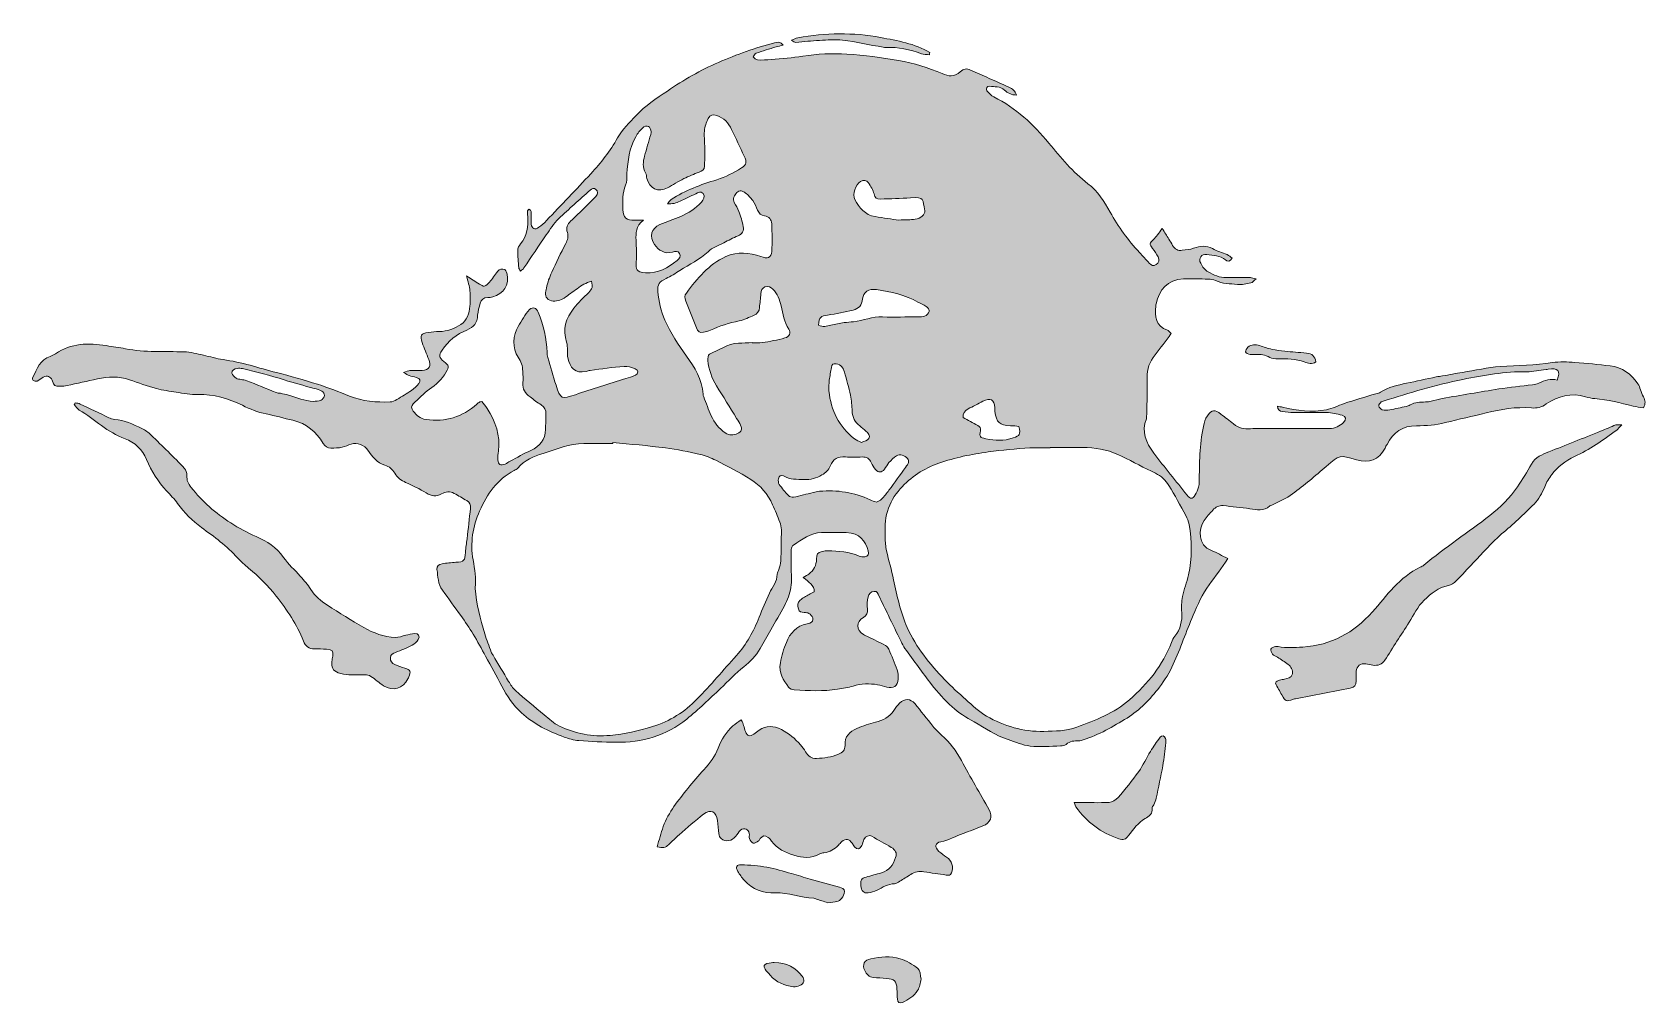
# Model space of a CAD drawing. Header units: inches. Extents: x -81 to 291, y 40 to 264.
import ezdxf

# ---------------------------------------------------------------- set-up
doc = ezdxf.new("R2010")
doc.units = ezdxf.units.IN
doc.header["$MEASUREMENT"] = 0
doc.layers.add('Layer 1', color=7, linetype='Continuous')

msp = doc.modelspace()

# ---------------------------------------------------------------- hatches: boundary and pattern name
at = {"layer": 'Layer 1', "true_color": 0xe6e7e8}
h = msp.add_hatch(color=254, dxfattribs=at)
h.dxf.hatch_style = 2
edge = h.paths.add_edge_path()
edge.add_spline(control_points=[(179.66, 219.15), (180.21, 218.28), (180.71, 217.5), (181.2, 216.71), (181.5, 216.23), (181.76, 215.74), (182.05, 215.27), (182.56, 214.43), (183.29, 213.98), (184.29, 214.14), (185.17, 214.27), (186.09, 214.32), (186.9, 214.63), (188.4, 215.19), (189.78, 215.3), (191.25, 214.52), (192.32, 213.95), (193.52, 213.63), (194.64, 213.14), (195.06, 212.95), (195.39, 212.6), (195.77, 212.32), (195.28, 211.43), (194.68, 211.58), (194.25, 211.93), (192.99, 212.98), (191.42, 212.88), (189.97, 213.15), (188.71, 213.39), (187.92, 212.3), (188.53, 211.15), (188.94, 210.39), (189.52, 209.53), (190.25, 209.16), (191.56, 208.49), (192.89, 207.76), (194.5, 207.84), (196.34, 207.94), (198.19, 207.86), (200.03, 207.84), (200.33, 207.83), (200.64, 207.7), (201.31, 207.54), (200.75, 207.09), (200.47, 206.7), (200.13, 206.64), (199.1, 206.43), (198.02, 206.15), (197, 206.27), (195.3, 206.46), (193.53, 206.37), (191.93, 207.19), (191.45, 207.43), (190.84, 207.47), (190.29, 207.49), (188.4, 207.54), (186.5, 207.59), (184.6, 207.54), (180.89, 207.44), (178.93, 204.99), (178.23, 201.77), (178.2, 201.61), (178.19, 201.44), (178.17, 201.27), (177.95, 198.88), (178.06, 196.66), (180.85, 195.71), (181.14, 195.61), (181.35, 195.3), (181.74, 194.97), (181.4, 194.49), (181.1, 194.05), (180.78, 193.62), (179.57, 192.02), (178.24, 190.51), (177.18, 188.81), (176.16, 187.16), (176.1, 185.24), (176.17, 183.3), (176.25, 180.74), (176.11, 178.17), (176.06, 175.61), (176.05, 175.5), (176.05, 175.38), (176.01, 175.28), (174.77, 172.26), (175.95, 169.69), (177.7, 167.36), (180.18, 164.06), (182.81, 160.88), (185.39, 157.66), (186.2, 156.66), (186.61, 156.65), (187.27, 157.69), (187.62, 158.24), (187.83, 158.89), (188.04, 159.52), (188.16, 159.88), (188.15, 160.29), (188.16, 160.68), (188.29, 164.97), (188.24, 169.27), (189.15, 173.51), (189.34, 174.4), (189.54, 175.22), (190.08, 175.96), (191.15, 177.43), (191.75, 177.5), (193.2, 176.34), (194.15, 175.57), (195.16, 174.87), (196.1, 174.08), (197.25, 173.11), (198.56, 172.89), (200.01, 172.97), (201.45, 173.05), (202.9, 173.04), (204.34, 173.04), (208.98, 173.04), (213.61, 173.03), (218.25, 172.99), (219.59, 172.97), (220.61, 173.6), (221.52, 174.44), (222.21, 175.08), (222.08, 175.83), (221.16, 176.09), (219.99, 176.43), (218.76, 176.68), (217.55, 176.72), (215.04, 176.8), (212.53, 176.7), (210.02, 176.72), (209.13, 176.73), (208.24, 176.85), (207.35, 176.97), (206.78, 177.04), (206.29, 177.26), (206.28, 178.15), (206.73, 178.07), (207.08, 178.02), (207.43, 177.93), (210.76, 177.13), (214.14, 176.71), (217.53, 177.33), (218.93, 177.59), (220.24, 178.33), (221.61, 178.77), (224.05, 179.57), (226.5, 180.3), (228.95, 181.06), (229.32, 181.17), (229.76, 181.18), (230.06, 181.39), (231.87, 182.61), (233.93, 183.04), (236.02, 183.45), (238.31, 183.91), (240.59, 184.44), (242.87, 184.93), (243.36, 185.03), (243.87, 185.05), (244.36, 185.14), (245.89, 185.41), (247.41, 185.73), (248.95, 185.98), (251.86, 186.46), (254.76, 187.11), (257.69, 187.31), (261.69, 187.58), (265.71, 187.6), (269.7, 188.22), (271.39, 188.48), (273.16, 188.38), (274.88, 188.27), (277.6, 188.08), (280.32, 187.77), (283.03, 187.47), (285.83, 187.15), (287.86, 185.56), (289.45, 183.35), (289.74, 182.96), (289.84, 182.44), (290.03, 181.98), (290.25, 181.42), (290.42, 180.83), (290.71, 180.32), (291.15, 179.52), (291.24, 178.77), (290.72, 177.78), (289.93, 177.92), (289.12, 178.03), (288.32, 178.21), (285.39, 178.88), (282.5, 179.73), (279.48, 179.91), (278.76, 179.96), (278.04, 180.14), (277.35, 180.34), (274.04, 181.33), (271.03, 180.54), (268.28, 178.68), (267.18, 177.93), (266.13, 177.66), (264.85, 177.76), (261.3, 178.06), (257.85, 177.46), (254.41, 176.62), (251.28, 175.85), (248.11, 175.18), (244.99, 174.38), (242.8, 173.83), (240.58, 173.64), (238.35, 173.66), (235.15, 173.67), (232.98, 172.09), (231.53, 169.36), (231.37, 169.07), (231.22, 168.76), (231.07, 168.47), (229.65, 165.78), (227.44, 164.88), (224.5, 165.79), (220.57, 167), (220.6, 166.96), (217.51, 164.29), (214.98, 162.11), (212.43, 159.93), (209.74, 157.94), (208.29, 156.87), (206.55, 156.19), (204.93, 155.34), (204.78, 155.26), (204.58, 155.26), (204.47, 155.15), (203.08, 153.9), (201.49, 154.24), (199.87, 154.49), (197.83, 154.8), (195.78, 155.01), (193.72, 155.22), (192.77, 155.32), (191.98, 154.9), (191.36, 154.2), (190.65, 153.41), (189.88, 152.65), (189.32, 151.76), (188.08, 149.75), (187.68, 146.13), (191, 144.87), (192.28, 144.38), (193.47, 143.66), (194.81, 142.99), (193.28, 140.86), (191.91, 138.9), (190.5, 136.98), (188.91, 134.81), (187.85, 132.35), (186.79, 129.91), (185.18, 126.18), (183.86, 122.32), (182.21, 118.61), (181.39, 116.74), (180.23, 114.98), (179, 113.34), (176.9, 110.57), (174.48, 108.02), (171.53, 106.21), (168.31, 104.25), (165.03, 102.33), (161.41, 101.15), (161.09, 101.05), (160.75, 100.96), (160.43, 100.96), (159.34, 100.98), (158.33, 100.9), (157.46, 100.11), (157.17, 99.84), (156.63, 99.78), (156.2, 99.77), (153.86, 99.71), (151.5, 99.5), (149.19, 99.74), (147.45, 99.93), (145.78, 100.71), (144.08, 101.25), (141.24, 102.15), (138.81, 103.88), (136.23, 105.31), (134.44, 106.3), (132.68, 107.44), (131.16, 108.8), (129.42, 110.34), (127.86, 112.12), (126.41, 113.95), (124.27, 116.66), (122.29, 119.49), (120.26, 122.29), (119.91, 122.78), (119.64, 123.35), (119.37, 123.89), (118.39, 125.89), (117.43, 127.89), (116.46, 129.89), (115.72, 131.39), (114.98, 132.89), (114.25, 134.4), (114.02, 134.89), (113.89, 135.55), (113.16, 135.44), (112.45, 135.33), (111.86, 134.9), (111.75, 134.18), (111.6, 133.25), (111.51, 132.29), (111.6, 131.36), (111.7, 130.46), (111.52, 129.93), (110.71, 129.44), (108.93, 128.38), (108.96, 126.55), (110.71, 125.46), (111.03, 125.25), (111.42, 125.13), (111.77, 124.96), (113.11, 124.3), (114.46, 123.66), (115.78, 122.96), (116.1, 122.79), (116.4, 122.44), (116.54, 122.11), (117.23, 120.52), (117.92, 118.94), (118.5, 117.31), (118.73, 116.65), (118.77, 115.88), (118.71, 115.17), (118.58, 113.58), (117.58, 112.95), (116.06, 113.37), (115.36, 113.56), (114.66, 113.79), (113.95, 113.9), (112.06, 114.18), (110.2, 114.25), (108.33, 113.6), (107.19, 113.2), (105.94, 113.07), (104.73, 112.88), (101.41, 112.35), (98.06, 112.49), (94.73, 112.72), (94.27, 112.75), (93.65, 112.97), (93.42, 113.31), (92.29, 114.99), (91.05, 116.52), (91.52, 118.94), (91.84, 120.59), (92.28, 122.17), (92.9, 123.66), (93.78, 125.78), (95.18, 127.51), (97.67, 127.92), (97.89, 127.96), (98.1, 128.04), (98.31, 128.11), (98.87, 128.32), (99.15, 128.78), (98.98, 129.3), (98.85, 129.71), (98.49, 130.12), (98.13, 130.37), (97.84, 130.57), (97.37, 130.51), (96.99, 130.58), (96.45, 130.68), (95.88, 130.67), (95.67, 131.38), (95.46, 132.14), (95.42, 132.87), (96.06, 133.39), (96.7, 133.91), (97.44, 134.32), (98.15, 134.74), (98.52, 134.97), (98.94, 135.13), (99.35, 135.33), (99.35, 136.88), (98.12, 137.53), (96.81, 138.66), (97.37, 138.98), (97.78, 139.17), (98.12, 139.44), (99.23, 140.31), (99.86, 141.42), (99.86, 142.88), (99.86, 144.11), (100.03, 144.29), (101.2, 144.62), (101.63, 144.74), (102.08, 144.85), (102.52, 144.83), (104.97, 144.71), (107.42, 144.56), (109.73, 143.6), (110.12, 143.43), (110.6, 143.35), (111.01, 143.41), (111.74, 143.52), (112.05, 144.06), (111.82, 144.76), (111.07, 147.05), (109.97, 148.94), (106.72, 148.99), (104.82, 149.02), (102.93, 149.06), (101.03, 149.01), (98.49, 148.94), (96.55, 147.44), (94.56, 146.11), (94.28, 145.92), (94.04, 145.47), (94.02, 145.13), (93.96, 143.81), (94, 142.47), (94.01, 141.14), (94.02, 139.54), (94.23, 137.89), (93.97, 136.33), (93.73, 134.87), (93.12, 133.44), (92.45, 132.11), (91.5, 130.22), (90.35, 128.44), (89.3, 126.6), (88.47, 125.15), (87.69, 123.67), (86.86, 122.23), (85.9, 120.56), (84.64, 119.24), (83.08, 118.05), (81.15, 116.57), (79.52, 114.68), (77.72, 113.02), (75.14, 110.64), (72.64, 108.16), (69.9, 105.97), (65.14, 102.17), (59.59, 100.52), (53.53, 100.61), (50.69, 100.66), (47.84, 100.8), (45.01, 101.02), (43.85, 101.11), (42.69, 101.43), (41.6, 101.83), (38.01, 103.13), (34.62, 104.83), (31.77, 107.43), (29.86, 109.17), (28.42, 111.26), (27.24, 113.57), (26.05, 115.9), (24.74, 118.17), (23.48, 120.47), (22.54, 122.17), (21.65, 123.91), (20.65, 125.58), (19.76, 127.05), (18.76, 128.46), (17.76, 129.87), (16.37, 131.82), (14.96, 133.76), (13.52, 135.68), (12.45, 137.11), (12.53, 138.83), (12.27, 140.47), (12.15, 141.26), (12.7, 141.72), (13.45, 141.82), (14.5, 141.97), (15.55, 142.08), (16.61, 142.15), (18.53, 142.27), (18.74, 142.52), (18.83, 144.44), (18.87, 145.5), (19.11, 146.54), (19.23, 147.59), (19.5, 149.92), (19.73, 152.25), (20.01, 154.58), (20.11, 155.4), (19.88, 155.98), (19.14, 156.39), (18.17, 156.93), (17.23, 157.53), (16.25, 158.06), (15.28, 158.59), (14.24, 158.44), (13.35, 157.94), (12.07, 157.23), (11.04, 157.36), (9.8, 158.15), (8.31, 159.11), (6.65, 159.82), (5.04, 160.58), (4.01, 161.07), (3.12, 161.67), (2.53, 162.7), (2.02, 163.59), (1.26, 164.24), (0.25, 164.56), (-1.58, 165.13), (-2.68, 166.55), (-3.67, 168.03), (-4.44, 169.17), (-6.22, 169.92), (-7.55, 169.44), (-8.23, 169.2), (-8.89, 168.84), (-9.59, 168.7), (-10.45, 168.53), (-11.35, 168.47), (-12.23, 168.48), (-13, 168.48), (-13.55, 168.89), (-13.97, 169.59), (-15.61, 172.24), (-17.83, 174.18), (-20.96, 174.91), (-23.03, 175.38), (-25.06, 176.01), (-27.14, 176.38), (-29.1, 176.72), (-30.86, 177.52), (-32.62, 178.37), (-35.88, 179.93), (-39.23, 180.96), (-42.92, 180.85), (-44.58, 180.8), (-46.25, 181.16), (-47.9, 181.41), (-49.44, 181.63), (-51, 181.84), (-52.49, 182.25), (-54.58, 182.83), (-56.63, 183.56), (-58.67, 184.27), (-61.14, 185.14), (-63.62, 184.95), (-66.1, 184.45), (-68.44, 183.97), (-70.77, 183.41), (-73.11, 182.91), (-73.6, 182.81), (-74.11, 182.8), (-74.61, 182.79), (-76.04, 182.76), (-76.04, 182.77), (-76.57, 184.16), (-76.93, 185.06), (-77.65, 185.34), (-78.6, 184.86), (-79.1, 184.61), (-79.51, 184.19), (-80.01, 183.97), (-80.25, 183.86), (-80.67, 183.94), (-80.9, 184.09), (-81.06, 184.19), (-81.13, 184.66), (-81.03, 184.84), (-79.99, 186.71), (-79.36, 188.92), (-76.97, 189.67), (-76.55, 189.8), (-76.15, 190.02), (-75.78, 190.26), (-72.16, 192.71), (-68.18, 192.84), (-64.05, 192.14), (-62.57, 191.88), (-61.07, 191.73), (-59.6, 191.43), (-55.12, 190.53), (-50.6, 190.84), (-46.09, 190.72), (-44.6, 190.68), (-43.12, 190.25), (-41.65, 189.94), (-40.12, 189.62), (-38.62, 189.12), (-37.09, 188.92), (-32.86, 188.36), (-28.85, 186.98), (-24.75, 185.93), (-21.57, 185.12), (-18.4, 184.22), (-15.27, 183.22), (-12.77, 182.43), (-10.34, 181.45), (-7.9, 180.5), (-4.88, 179.31), (-1.73, 179.04), (1.47, 179.14), (1.99, 179.16), (2.54, 179.45), (3.01, 179.72), (4.17, 180.38), (5.32, 181.06), (6.41, 181.81), (7.03, 182.24), (7.63, 182.77), (8.06, 183.38), (8.62, 184.16), (8.42, 184.53), (7.48, 184.82), (6.95, 184.99), (6.38, 185.05), (5.86, 185.23), (5.52, 185.35), (5.22, 185.59), (4.54, 185.98), (5.28, 186.19), (5.66, 186.37), (6.04, 186.38), (6.99, 186.42), (7.94, 186.33), (8.89, 186.4), (10.45, 186.51), (11, 187.54), (10.39, 188.96), (9.85, 190.24), (9.31, 191.52), (8.86, 192.83), (8.29, 194.5), (8.57, 194.93), (10.28, 195.17), (11.11, 195.29), (11.94, 195.39), (12.78, 195.4), (14.63, 195.43), (16.35, 196.05), (17.8, 197.05), (19.17, 197.98), (19.75, 199.6), (19.88, 201.26), (19.97, 202.43), (20.01, 203.62), (19.89, 204.77), (19.78, 205.87), (19.42, 206.93), (19.12, 208.22), (20.18, 207.54), (21.12, 206.94), (22.05, 206.34), (23.02, 205.72), (23.31, 205.68), (24.09, 206.48), (24.81, 207.23), (25.45, 208.08), (26, 208.96), (26.37, 209.56), (26.79, 209.87), (27.48, 209.82), (28.21, 209.76), (28.32, 209.22), (28.45, 208.65), (29.03, 206.27), (27.63, 204.02), (25.13, 203.39), (24.76, 203.3), (24.36, 203.24), (23.97, 203.24), (23.05, 203.23), (22.5, 202.74), (22.27, 201.91), (22.01, 201), (21.71, 200.07), (21.66, 199.14), (21.58, 197.41), (20.73, 196.38), (19.17, 195.75), (16.78, 194.79), (14.85, 193.24), (13.43, 191.06), (12.69, 189.94), (12.76, 189.32), (13.82, 188.51), (15.12, 187.5), (15.13, 187.39), (14.34, 185.97), (13.41, 184.32), (12.05, 183.14), (10.52, 182.06), (9.17, 181.1), (8.02, 179.87), (6.8, 178.73), (6.26, 178.22), (6.35, 177.61), (6.76, 177.06), (7.51, 176.05), (8.41, 175.29), (9.74, 175.1), (14.22, 174.47), (18.13, 175.64), (21.49, 178.66), (21.69, 178.85), (21.93, 179), (22.16, 179.15), (22.25, 179.21), (22.37, 179.2), (22.66, 179.26), (23.03, 178.75), (23.5, 178.22), (23.87, 177.63), (25.74, 174.63), (26.96, 171.46), (26.44, 167.82), (26.35, 167.16), (26.32, 166.49), (26.35, 165.82), (26.4, 164.68), (26.95, 164.36), (28.02, 164.82), (28.42, 165), (28.78, 165.29), (29.17, 165.5), (30.74, 166.33), (32.29, 167.21), (33.91, 167.95), (36.03, 168.93), (37.3, 170.43), (37.34, 172.84), (37.35, 174.01), (37.37, 175.19), (37.43, 176.36), (37.47, 177.29), (37.11, 177.95), (36.33, 178.46), (35.44, 179.04), (34.6, 179.68), (33.74, 180.3), (32.63, 181.1), (31.97, 182.09), (32.11, 183.56), (32.2, 184.44), (32.1, 185.34), (32.07, 186.23), (32.03, 187.43), (31.7, 188.5), (30.98, 189.51), (29.64, 191.39), (29.74, 194.68), (31.04, 196.59), (31.48, 197.23), (31.81, 197.94), (32.24, 198.59), (32.67, 199.24), (33.07, 199.94), (33.63, 200.45), (34.47, 201.2), (35.22, 200.91), (35.64, 199.84), (36.83, 196.87), (37.53, 193.78), (37.67, 190.58), (37.68, 190.19), (37.73, 189.79), (37.84, 189.42), (38.46, 187.29), (39.1, 185.16), (39.75, 183.03), (40.76, 179.78), (40.95, 179.7), (44.21, 180.82), (48.06, 182.15), (51.96, 183.32), (55.84, 184.56), (56.58, 184.8), (57.36, 184.97), (58.05, 185.31), (58.85, 185.71), (58.84, 186.46), (58.02, 186.79), (57.2, 187.12), (56.28, 187.43), (55.44, 187.36), (52.83, 187.15), (50.24, 186.76), (47.65, 186.43), (47.32, 186.38), (47.01, 186.23), (46.68, 186.17), (44.13, 185.66), (42.99, 187.01), (42.46, 189.3), (42.32, 189.88), (42.43, 190.52), (42.39, 191.13), (42.35, 191.74), (42.38, 192.39), (42.19, 192.95), (41.18, 195.9), (42.06, 198.47), (43.83, 200.77), (44.84, 202.09), (46.11, 203.22), (47.28, 204.42), (48.19, 205.36), (48.25, 205.57), (47.93, 207.02), (46.69, 206.66), (45.6, 206.07), (44.59, 205.28), (43.63, 204.52), (42.61, 203.83), (41.61, 203.12), (41.43, 202.99), (41.25, 202.84), (41.04, 202.76), (40.02, 202.37), (38.89, 202.22), (37.97, 202.81), (37.02, 203.41), (37.35, 204.56), (37.54, 205.44), (37.81, 206.68), (38.22, 207.92), (38.75, 209.08), (39.76, 211.31), (40.87, 213.5), (41.99, 215.68), (42.43, 216.52), (42.61, 217.36), (42.36, 218.26), (42.07, 219.29), (42.38, 220.14), (43.1, 220.85), (44.22, 221.95), (45.37, 223), (46.49, 224.09), (47.33, 224.9), (48.15, 225.73), (48.95, 226.58), (49.46, 227.11), (49.45, 227.78), (48.97, 228.21), (48.46, 228.66), (48.04, 228.38), (47.65, 228.03), (45.2, 225.83), (42.7, 223.69), (40.34, 221.4), (39.24, 220.32), (38.37, 218.98), (37.49, 217.7), (35.75, 215.18), (34.07, 212.61), (32.35, 210.08), (32.18, 209.82), (31.9, 209.64), (31.58, 209.33), (31.38, 209.68), (31.16, 209.89), (31.14, 210.13), (31.02, 211.46), (30.89, 212.8), (30.9, 214.13), (30.91, 214.63), (31.22, 215.21), (31.56, 215.61), (33.11, 217.46), (33.35, 219.63), (33.23, 221.91), (33.2, 222.49), (32.96, 223.1), (33.44, 223.64), (34.17, 223.4), (34.03, 222.84), (34.04, 222.38), (34.06, 221.65), (33.96, 220.92), (34.04, 220.2), (34.16, 219.1), (34.91, 218.78), (35.8, 219.45), (36.41, 219.92), (37, 220.44), (37.54, 221), (40.96, 224.59), (44.4, 228.17), (47.77, 231.81), (50.12, 234.35), (52.25, 237.04), (53.95, 240.11), (55, 242.02), (56.73, 243.58), (58.23, 245.22), (60.31, 247.51), (62.89, 249.19), (65.44, 250.9), (69.2, 253.44), (73.1, 255.72), (77.25, 257.51), (81.44, 259.33), (85.75, 260.89), (90.2, 262.01), (90.79, 262.16), (91.5, 262.4), (92.2, 261.47), (91.52, 261.32), (91.01, 261.24), (90.52, 261.09), (88.98, 260.62), (87.44, 260.16), (85.93, 259.62), (85.64, 259.51), (85.48, 259.05), (85.25, 258.76), (85.58, 258.52), (85.9, 258.1), (86.25, 258.08), (87.3, 258.02), (88.37, 258.06), (89.42, 258.15), (91.86, 258.36), (94.29, 258.56), (96.72, 258.93), (100.06, 259.45), (103.51, 259.61), (106.88, 259.43), (110.88, 259.22), (114.86, 258.58), (118.82, 257.95), (122.3, 257.39), (125.64, 256.28), (128.9, 254.93), (129.56, 254.65), (130.3, 254.33), (130.97, 254.4), (131.69, 254.47), (132.51, 254.82), (133.02, 255.32), (133.8, 256.08), (134.54, 256.14), (135.44, 255.74), (136.86, 255.1), (138.29, 254.46), (139.71, 253.82), (141.23, 253.15), (142.75, 252.46), (144.28, 251.79), (145.07, 251.45), (145.68, 250.95), (146.05, 249.95), (144.85, 249.97), (143.95, 250.49), (143.26, 251.11), (142.21, 252.07), (140.96, 251.8), (139.79, 252.01), (139.22, 252.1), (138.85, 251.46), (139.2, 250.97), (139.61, 250.4), (140.15, 249.84), (140.76, 249.53), (145.86, 246.99), (149.91, 243.25), (153.5, 238.9), (156.26, 235.54), (159.01, 232.17), (162.52, 229.5), (164.78, 227.79), (166.3, 225.4), (167.65, 222.95), (169.51, 219.55), (171.79, 216.48), (174.41, 213.64), (175.16, 212.82), (175.9, 211.98), (176.67, 211.17), (177.11, 210.7), (177.61, 210.31), (178.26, 210.83), (178.83, 211.3), (179.09, 211.92), (178.71, 212.61), (178.34, 213.29), (177.89, 213.93), (177.43, 214.56), (176.65, 215.61), (176.71, 215.75), (177.61, 216.61), (178.3, 217.29), (178.84, 218.12), (179.66, 219.15)], knot_values=[0, 0, 0, 0, 1, 1, 1, 2, 2, 2, 3, 3, 3, 4, 4, 4, 5, 5, 5, 6, 6, 6, 7, 7, 7, 8, 8, 8, 9, 9, 9, 10, 10, 10, 11, 11, 11, 12, 12, 12, 13, 13, 13, 14, 14, 14, 15, 15, 15, 16, 16, 16, 17, 17, 17, 18, 18, 18, 19, 19, 19, 20, 20, 20, 21, 21, 21, 22, 22, 22, 23, 23, 23, 24, 24, 24, 25, 25, 25, 26, 26, 26, 27, 27, 27, 28, 28, 28, 29, 29, 29, 30, 30, 30, 31, 31, 31, 32, 32, 32, 33, 33, 33, 34, 34, 34, 35, 35, 35, 36, 36, 36, 37, 37, 37, 38, 38, 38, 39, 39, 39, 40, 40, 40, 41, 41, 41, 42, 42, 42, 43, 43, 43, 44, 44, 44, 45, 45, 45, 46, 46, 46, 47, 47, 47, 48, 48, 48, 49, 49, 49, 50, 50, 50, 51, 51, 51, 52, 52, 52, 53, 53, 53, 54, 54, 54, 55, 55, 55, 56, 56, 56, 57, 57, 57, 58, 58, 58, 59, 59, 59, 60, 60, 60, 61, 61, 61, 62, 62, 62, 63, 63, 63, 64, 64, 64, 65, 65, 65, 66, 66, 66, 67, 67, 67, 68, 68, 68, 69, 69, 69, 70, 70, 70, 71, 71, 71, 72, 72, 72, 73, 73, 73, 74, 74, 74, 75, 75, 75, 76, 76, 76, 77, 77, 77, 78, 78, 78, 79, 79, 79, 80, 80, 80, 81, 81, 81, 82, 82, 82, 83, 83, 83, 84, 84, 84, 85, 85, 85, 86, 86, 86, 87, 87, 87, 88, 88, 88, 89, 89, 89, 90, 90, 90, 91, 91, 91, 92, 92, 92, 93, 93, 93, 94, 94, 94, 95, 95, 95, 96, 96, 96, 97, 97, 97, 98, 98, 98, 99, 99, 99, 100, 100, 100, 101, 101, 101, 102, 102, 102, 103, 103, 103, 104, 104, 104, 105, 105, 105, 106, 106, 106, 107, 107, 107, 108, 108, 108, 109, 109, 109, 110, 110, 110, 111, 111, 111, 112, 112, 112, 113, 113, 113, 114, 114, 114, 115, 115, 115, 116, 116, 116, 117, 117, 117, 118, 118, 118, 119, 119, 119, 120, 120, 120, 121, 121, 121, 122, 122, 122, 123, 123, 123, 124, 124, 124, 125, 125, 125, 126, 126, 126, 127, 127, 127, 128, 128, 128, 129, 129, 129, 130, 130, 130, 131, 131, 131, 132, 132, 132, 133, 133, 133, 134, 134, 134, 135, 135, 135, 136, 136, 136, 137, 137, 137, 138, 138, 138, 139, 139, 139, 140, 140, 140, 141, 141, 141, 142, 142, 142, 143, 143, 143, 144, 144, 144, 145, 145, 145, 146, 146, 146, 147, 147, 147, 148, 148, 148, 149, 149, 149, 150, 150, 150, 151, 151, 151, 152, 152, 152, 153, 153, 153, 154, 154, 154, 155, 155, 155, 156, 156, 156, 157, 157, 157, 158, 158, 158, 159, 159, 159, 160, 160, 160, 161, 161, 161, 162, 162, 162, 163, 163, 163, 164, 164, 164, 165, 165, 165, 166, 166, 166, 167, 167, 167, 168, 168, 168, 169, 169, 169, 170, 170, 170, 171, 171, 171, 172, 172, 172, 173, 173, 173, 174, 174, 174, 175, 175, 175, 176, 176, 176, 177, 177, 177, 178, 178, 178, 179, 179, 179, 180, 180, 180, 181, 181, 181, 182, 182, 182, 183, 183, 183, 184, 184, 184, 185, 185, 185, 186, 186, 186, 187, 187, 187, 188, 188, 188, 189, 189, 189, 190, 190, 190, 191, 191, 191, 192, 192, 192, 193, 193, 193, 194, 194, 194, 195, 195, 195, 196, 196, 196, 197, 197, 197, 198, 198, 198, 199, 199, 199, 200, 200, 200, 201, 201, 201, 202, 202, 202, 203, 203, 203, 204, 204, 204, 205, 205, 205, 206, 206, 206, 207, 207, 207, 208, 208, 208, 209, 209, 209, 210, 210, 210, 211, 211, 211, 212, 212, 212, 213, 213, 213, 214, 214, 214, 215, 215, 215, 216, 216, 216, 217, 217, 217, 218, 218, 218, 219, 219, 219, 220, 220, 220, 221, 221, 221, 222, 222, 222, 223, 223, 223, 224, 224, 224, 225, 225, 225, 226, 226, 226, 227, 227, 227, 228, 228, 228, 229, 229, 229, 230, 230, 230, 231, 231, 231, 232, 232, 232, 233, 233, 233, 234, 234, 234, 235, 235, 235, 236, 236, 236, 237, 237, 237, 238, 238, 238, 239, 239, 239, 240, 240, 240, 241, 241, 241, 242, 242, 242, 243, 243, 243, 244, 244, 244, 245, 245, 245, 246, 246, 246, 247, 247, 247, 248, 248, 248, 249, 249, 249, 250, 250, 250, 251, 251, 251, 252, 252, 252, 253, 253, 253, 254, 254, 254, 255, 255, 255, 256, 256, 256, 257, 257, 257, 258, 258, 258, 259, 259, 259, 260, 260, 260, 261, 261, 261, 262, 262, 262, 263, 263, 263, 264, 264, 264, 265, 265, 265, 266, 266, 266, 267, 267, 267, 268, 268, 268, 269, 269, 269, 270, 270, 270, 271, 271, 271, 272, 272, 272, 273, 273, 273, 274, 274, 274, 275, 275, 275, 276, 276, 276, 277, 277, 277, 278, 278, 278, 279, 279, 279, 280, 280, 280, 281, 281, 281, 282, 282, 282, 283, 283, 283, 284, 284, 284, 285, 285, 285, 286, 286, 286, 287, 287, 287, 288, 288, 288, 289, 289, 289, 290, 290, 290, 291, 291, 291, 292, 292, 292, 293, 293, 293, 294, 294, 294, 295, 295, 295, 296, 296, 296, 297, 297, 297, 298, 298, 298, 299, 299, 299, 300, 300, 300, 301, 301, 301, 302, 302, 302, 303, 303, 303, 304, 304, 304, 305, 305, 305, 306, 306, 306, 307, 307, 307, 308, 308, 308, 309, 309, 309, 310, 310, 310, 311, 311, 311, 312, 312, 312, 313, 313, 313, 314, 314, 314, 315, 315, 315, 316, 316, 316, 317, 317, 317, 318, 318, 318, 319, 319, 319, 320, 320, 320, 321, 321, 321, 322, 322, 322, 323, 323, 323, 324, 324, 324, 325, 325, 325, 326, 326, 326, 327, 327, 327, 328, 328, 328, 329, 329, 329, 330, 330, 330, 331, 331, 331, 332, 332, 332, 333, 333, 333, 333], degree=3, periodic=1)
edge = h.paths.add_edge_path()
edge.add_spline(control_points=[(52.86, 169.8), (52.86, 169.72), (52.85, 169.64), (52.85, 169.56), (50.62, 169.56), (48.38, 169.59), (46.15, 169.55), (42.86, 169.49), (39.83, 168.29), (36.76, 167.29), (34.58, 166.59), (32.45, 165.75), (30.92, 163.89), (30.72, 163.64), (30.38, 163.49), (30.09, 163.34), (26.16, 161.3), (23.82, 157.86), (22.11, 153.97), (20.54, 150.39), (19.9, 146.6), (20.61, 142.69), (21, 140.56), (21.3, 138.43), (21.08, 136.26), (21.08, 136.21), (21.09, 136.15), (21.09, 136.09), (21.36, 132.52), (22.24, 129.07), (23.29, 125.66), (23.73, 124.22), (24.28, 122.83), (24.8, 121.42), (24.89, 121.16), (25.06, 120.93), (25.21, 120.69), (26.4, 118.68), (27.58, 116.66), (28.81, 114.67), (29.27, 113.92), (29.74, 113.12), (30.39, 112.55), (32.56, 110.63), (34.78, 108.78), (37.02, 106.95), (38.14, 106.03), (39.23, 104.99), (40.51, 104.37), (44.19, 102.61), (48.14, 101.81), (52.21, 102.21), (55.54, 102.53), (58.8, 103.27), (62.02, 104.25), (66.03, 105.46), (69.43, 107.62), (72.28, 110.58), (75.42, 113.82), (78.37, 117.25), (81.37, 120.62), (83.69, 123.23), (85.35, 126.24), (86.63, 129.48), (87.36, 131.34), (88.13, 133.2), (89, 135), (89.7, 136.44), (90.77, 137.71), (90.78, 139.43), (90.78, 139.79), (91.07, 140.15), (91.17, 140.52), (91.35, 141.16), (91.59, 141.81), (91.61, 142.46), (91.71, 144.85), (91.75, 147.25), (91.75, 149.65), (91.75, 150.25), (91.61, 150.88), (91.4, 151.44), (90.89, 152.78), (90.32, 154.1), (89.74, 155.42), (88.66, 157.89), (86.92, 159.88), (84.68, 161.28), (82.08, 162.9), (79.33, 164.28), (76.6, 165.68), (75.48, 166.26), (74.27, 166.76), (73.03, 167.04), (70.38, 167.64), (67.7, 168.2), (64.99, 168.55), (60.96, 169.07), (56.91, 169.39), (52.86, 169.8)], knot_values=[0, 0, 0, 0, 1, 1, 1, 2, 2, 2, 3, 3, 3, 4, 4, 4, 5, 5, 5, 6, 6, 6, 7, 7, 7, 8, 8, 8, 9, 9, 9, 10, 10, 10, 11, 11, 11, 12, 12, 12, 13, 13, 13, 14, 14, 14, 15, 15, 15, 16, 16, 16, 17, 17, 17, 18, 18, 18, 19, 19, 19, 20, 20, 20, 21, 21, 21, 22, 22, 22, 23, 23, 23, 24, 24, 24, 25, 25, 25, 26, 26, 26, 27, 27, 27, 28, 28, 28, 29, 29, 29, 30, 30, 30, 31, 31, 31, 32, 32, 32, 33, 33, 33, 33], degree=3, periodic=1)
edge = h.paths.add_edge_path()
edge.add_spline(control_points=[(153.81, 168.63), (153.81, 168.61), (153.81, 168.58), (153.81, 168.56), (152.25, 168.56), (150.68, 168.63), (149.13, 168.54), (145.91, 168.35), (142.71, 168.05), (139.5, 167.61), (135.61, 167.09), (131.82, 166.31), (128.12, 165.03), (124.61, 163.82), (121.62, 161.85), (119.18, 159.08), (117.85, 157.57), (116.81, 155.88), (116.23, 153.89), (115.64, 151.91), (115.7, 149.92), (115.73, 147.92), (115.74, 146.87), (115.79, 145.79), (116.02, 144.77), (116.51, 142.54), (117.18, 140.36), (117.66, 138.13), (118.47, 134.38), (119.21, 130.66), (120.8, 127.1), (122.88, 122.46), (126.01, 118.68), (129.44, 115.08), (130.97, 113.47), (132.64, 111.98), (134.32, 110.5), (135.86, 109.15), (137.34, 107.63), (139.11, 106.64), (143.19, 104.37), (147.53, 102.99), (152.35, 103.13), (154.93, 103.2), (157.45, 103.18), (159.91, 104.09), (164.24, 105.7), (168.54, 107.32), (172.11, 110.43), (176.34, 114.12), (179.74, 118.38), (181.78, 123.65), (181.98, 124.16), (182.24, 124.68), (182.58, 125.11), (183.86, 126.73), (184.31, 128.54), (184.14, 130.59), (184.05, 131.8), (184.12, 133.06), (184.36, 134.25), (184.69, 135.93), (185.32, 137.55), (185.7, 139.23), (186.58, 143.09), (186.52, 146.98), (185.84, 150.87), (185.71, 151.57), (185.47, 152.29), (185.13, 152.91), (183.85, 155.26), (182.54, 157.6), (181.17, 159.89), (180.44, 161.1), (179.43, 162.04), (178.12, 162.68), (175.52, 163.95), (172.96, 165.3), (170.37, 166.59), (167.84, 167.85), (165.13, 168.5), (162.34, 168.61), (159.5, 168.71), (156.65, 168.63), (153.81, 168.63)], knot_values=[0, 0, 0, 0, 1, 1, 1, 2, 2, 2, 3, 3, 3, 4, 4, 4, 5, 5, 5, 6, 6, 6, 7, 7, 7, 8, 8, 8, 9, 9, 9, 10, 10, 10, 11, 11, 11, 12, 12, 12, 13, 13, 13, 14, 14, 14, 15, 15, 15, 16, 16, 16, 17, 17, 17, 18, 18, 18, 19, 19, 19, 20, 20, 20, 21, 21, 21, 22, 22, 22, 23, 23, 23, 24, 24, 24, 25, 25, 25, 26, 26, 26, 27, 27, 27, 28, 28, 28, 28], degree=3, periodic=1)
edge = h.paths.add_edge_path()
edge.add_spline(control_points=[(85, 192.86), (85, 192.85), (85, 192.83), (85, 192.81), (85.78, 192.81), (86.58, 192.71), (87.34, 192.84), (89.1, 193.12), (90.86, 193.43), (92.56, 193.91), (93.7, 194.23), (94.04, 195.1), (93.48, 195.97), (92.42, 197.61), (92.1, 199.47), (91.68, 201.31), (91.35, 202.74), (90.82, 204.09), (89.79, 205.17), (89.33, 205.65), (88.71, 205.99), (87.97, 205.71), (87.24, 205.43), (87.08, 204.81), (87.03, 204.09), (86.96, 203.04), (86.78, 201.99), (86.71, 200.93), (86.65, 200.05), (86.25, 199.47), (85.44, 199.15), (84.31, 198.7), (83.21, 198.09), (82.03, 197.85), (79.72, 197.38), (77.51, 196.66), (75.36, 195.71), (74.86, 195.49), (74.31, 195.35), (73.76, 195.23), (72.94, 195.06), (72.44, 195.35), (72.13, 196.22), (71.39, 198.31), (70.57, 200.39), (69.7, 202.43), (69.4, 203.14), (69.39, 203.66), (69.84, 204.28), (72.34, 207.66), (74.97, 210.85), (78.94, 212.69), (81.71, 213.97), (84.37, 213.6), (87.03, 212.68), (88.53, 212.16), (89.4, 212.35), (89.52, 213.9), (89.67, 216.01), (89.62, 218.14), (89.53, 220.25), (89.49, 221.21), (88.92, 221.93), (87.87, 222.07), (87.05, 222.18), (86.61, 222.71), (86.27, 223.39), (85.9, 224.14), (85.62, 224.95), (85.15, 225.63), (84.68, 226.29), (84.08, 226.89), (83.43, 227.37), (82.86, 227.78), (82.14, 228.16), (81.46, 227.45), (80.85, 226.81), (80.47, 226.07), (80.88, 225.18), (81.2, 224.48), (81.7, 223.84), (81.96, 223.12), (82.37, 221.98), (82.73, 220.81), (82.97, 219.62), (83.17, 218.65), (82.72, 217.91), (81.76, 217.49), (80.64, 216.99), (79.53, 216.46), (78.45, 215.9), (77.21, 215.25), (75.81, 214.75), (74.84, 213.82), (72.9, 211.96), (70.5, 210.9), (68.31, 209.48), (67.28, 208.82), (66.24, 208.14), (65.14, 207.63), (63.56, 206.9), (63.09, 206.32), (63.24, 204.64), (63.43, 202.35), (63.96, 200.13), (64.89, 198.02), (66.22, 195.05), (67.89, 192.31), (69.86, 189.71), (71.82, 187.12), (73.46, 184.35), (73.68, 180.97), (73.69, 180.75), (73.75, 180.53), (73.83, 180.32), (74.4, 178.87), (74.92, 177.39), (75.57, 175.98), (76.3, 174.39), (77.29, 173.01), (78.81, 172.02), (79.77, 171.4), (80.69, 171.44), (81.66, 171.88), (82.57, 172.3), (82.79, 172.85), (82.36, 173.77), (82.11, 174.32), (81.76, 174.84), (81.43, 175.36), (79.88, 177.87), (78.33, 180.39), (76.77, 182.9), (75.66, 184.68), (75.03, 186.64), (74.77, 188.7), (74.7, 189.18), (74.87, 190.04), (75.16, 190.16), (77.35, 191.08), (79.31, 192.63), (81.83, 192.71), (82.89, 192.75), (83.94, 192.81), (85, 192.86)], knot_values=[0, 0, 0, 0, 1, 1, 1, 2, 2, 2, 3, 3, 3, 4, 4, 4, 5, 5, 5, 6, 6, 6, 7, 7, 7, 8, 8, 8, 9, 9, 9, 10, 10, 10, 11, 11, 11, 12, 12, 12, 13, 13, 13, 14, 14, 14, 15, 15, 15, 16, 16, 16, 17, 17, 17, 18, 18, 18, 19, 19, 19, 20, 20, 20, 21, 21, 21, 22, 22, 22, 23, 23, 23, 24, 24, 24, 25, 25, 25, 26, 26, 26, 27, 27, 27, 28, 28, 28, 29, 29, 29, 30, 30, 30, 31, 31, 31, 32, 32, 32, 33, 33, 33, 34, 34, 34, 35, 35, 35, 36, 36, 36, 37, 37, 37, 38, 38, 38, 39, 39, 39, 40, 40, 40, 41, 41, 41, 42, 42, 42, 43, 43, 43, 44, 44, 44, 45, 45, 45, 46, 46, 46, 47, 47, 47, 48, 48, 48, 48], degree=3, periodic=1)
edge = h.paths.add_edge_path()
edge.add_spline(control_points=[(59.93, 221.07), (58.11, 219.7), (58.17, 218.09), (58.21, 216.47), (58.25, 214.8), (58.42, 213.12), (58.28, 211.47), (58.13, 209.76), (58.17, 209.13), (60.42, 208.94), (63.26, 208.71), (65.56, 210.15), (67.7, 211.82), (68.16, 212.18), (68.66, 212.76), (68.28, 213.41), (67.9, 214.05), (67.18, 213.88), (66.6, 213.72), (64.74, 213.23), (63.48, 214.11), (62.45, 215.5), (61.17, 217.21), (61.77, 219.31), (63.71, 220.06), (65.32, 220.69), (66.94, 221.31), (68.53, 221.98), (70.35, 222.75), (72, 223.78), (73.32, 225.27), (73.82, 225.84), (74.21, 226.54), (73.67, 227.23), (73.19, 227.85), (72.53, 227.43), (71.99, 227.18), (70.77, 226.63), (69.58, 226.04), (68.38, 225.46), (67.49, 225.04), (66.57, 224.79), (65.51, 224.86), (65.72, 225.27), (65.97, 225.61), (66.3, 225.83), (69.53, 227.98), (73.18, 229.3), (76.84, 230.42), (78.92, 231.06), (80.73, 232.05), (82.52, 233.15), (83.75, 233.9), (83.82, 234.54), (83.19, 235.83), (82.2, 237.88), (81.25, 239.96), (80.27, 242.02), (79.55, 243.54), (78.49, 244.71), (76.84, 245.25), (75.89, 245.55), (75.32, 245.44), (74.87, 244.54), (74.43, 243.66), (74.07, 242.67), (74, 241.71), (73.89, 240.16), (74.08, 238.59), (74.1, 237.03), (74.11, 235.87), (74.05, 234.71), (74.01, 233.54), (73.98, 232.75), (73.48, 232.42), (72.78, 232.16), (71.58, 231.73), (70.39, 231.25), (69.25, 230.68), (67.96, 230.04), (66.75, 229.23), (65.48, 228.56), (63.34, 227.43), (61.29, 228.38), (60.72, 230.73), (60.61, 231.15), (60.62, 231.63), (60.41, 232), (59.68, 233.27), (59.84, 234.58), (60.18, 235.88), (60.62, 237.55), (61.13, 239.19), (61.6, 240.85), (61.67, 241.06), (61.78, 241.32), (61.71, 241.5), (61.55, 241.95), (61.41, 242.56), (61.07, 242.74), (60.75, 242.9), (60.05, 242.72), (59.76, 242.44), (59.14, 241.83), (58.59, 241.1), (58.15, 240.34), (56.61, 237.7), (56.3, 234.76), (56.12, 231.79), (56.07, 230.91), (56.14, 229.94), (55.81, 229.16), (55.03, 227.33), (55.1, 225.45), (55.17, 223.56), (55.25, 221.63), (55.98, 221.01), (57.94, 221.06), (58.46, 221.08), (58.98, 221.07), (59.93, 221.07)], knot_values=[0, 0, 0, 0, 1, 1, 1, 2, 2, 2, 3, 3, 3, 4, 4, 4, 5, 5, 5, 6, 6, 6, 7, 7, 7, 8, 8, 8, 9, 9, 9, 10, 10, 10, 11, 11, 11, 12, 12, 12, 13, 13, 13, 14, 14, 14, 15, 15, 15, 16, 16, 16, 17, 17, 17, 18, 18, 18, 19, 19, 19, 20, 20, 20, 21, 21, 21, 22, 22, 22, 23, 23, 23, 24, 24, 24, 25, 25, 25, 26, 26, 26, 27, 27, 27, 28, 28, 28, 29, 29, 29, 30, 30, 30, 31, 31, 31, 32, 32, 32, 33, 33, 33, 34, 34, 34, 35, 35, 35, 36, 36, 36, 37, 37, 37, 38, 38, 38, 39, 39, 39, 40, 40, 40, 40], degree=3, periodic=1)
edge = h.paths.add_edge_path()
edge.add_spline(control_points=[(113.71, 156.03), (114.06, 156.23), (114.55, 156.39), (114.87, 156.72), (115.49, 157.35), (116.06, 158.04), (116.58, 158.76), (117.88, 160.5), (119.1, 162.3), (120.42, 164.03), (121.16, 165), (121.32, 165.44), (120.84, 166.08), (120.25, 166.85), (119.12, 167.21), (118.31, 166.71), (117.66, 166.31), (117.11, 165.73), (116.59, 165.16), (116.19, 164.71), (115.94, 164.12), (115.55, 163.64), (114.89, 162.81), (114.15, 162.77), (113.45, 163.57), (113.06, 164.03), (112.75, 164.58), (112.5, 165.14), (112.09, 166.08), (111.42, 166.48), (110.41, 166.45), (109.12, 166.42), (107.83, 166.35), (106.56, 166.46), (104.82, 166.61), (103.63, 166.03), (103.04, 164.34), (102.7, 163.4), (101.99, 162.8), (101.13, 162.32), (99.84, 161.58), (98.5, 161.14), (96.99, 161.24), (95.39, 161.34), (93.76, 161.13), (92.28, 162.07), (91.7, 162.43), (91.15, 162.08), (91.07, 161.41), (91.02, 160.99), (91.03, 160.45), (91.26, 160.13), (91.89, 159.22), (92.61, 158.35), (93.38, 157.55), (93.64, 157.28), (94.2, 157.09), (94.56, 157.16), (96.08, 157.47), (97.58, 157.9), (99.09, 158.27), (99.57, 158.38), (100.07, 158.51), (100.56, 158.55), (104.64, 158.87), (108.57, 158.34), (112.28, 156.53), (112.68, 156.33), (113.12, 156.23), (113.71, 156.03)], knot_values=[0, 0, 0, 0, 1, 1, 1, 2, 2, 2, 3, 3, 3, 4, 4, 4, 5, 5, 5, 6, 6, 6, 7, 7, 7, 8, 8, 8, 9, 9, 9, 10, 10, 10, 11, 11, 11, 12, 12, 12, 13, 13, 13, 14, 14, 14, 15, 15, 15, 16, 16, 16, 17, 17, 17, 18, 18, 18, 19, 19, 19, 20, 20, 20, 21, 21, 21, 22, 22, 22, 23, 23, 23, 23], degree=3, periodic=1)
edge = h.paths.add_edge_path()
edge.add_spline(control_points=[(270.82, 184.18), (271.62, 186.36), (271, 187.04), (268.73, 186.71), (268.56, 186.69), (268.4, 186.64), (268.23, 186.62), (266.75, 186.45), (265.26, 186.1), (263.78, 186.13), (258.77, 186.22), (253.89, 185.27), (249.02, 184.35), (245.91, 183.76), (242.84, 182.92), (239.77, 182.08), (236.72, 181.24), (233.7, 180.27), (230.67, 179.36), (230.51, 179.31), (230.32, 179.27), (230.22, 179.15), (229.98, 178.87), (229.58, 178.5), (229.63, 178.24), (229.7, 177.88), (230.07, 177.41), (230.41, 177.32), (230.97, 177.17), (231.61, 177.21), (232.2, 177.32), (233.45, 177.54), (234.69, 177.85), (235.93, 178.13), (236.26, 178.21), (236.6, 178.28), (236.88, 178.45), (237.98, 179.13), (239.2, 179.09), (240.43, 179.15), (241.3, 179.18), (242.16, 179.43), (243.01, 179.61), (243.45, 179.7), (243.86, 179.88), (244.3, 179.96), (248.64, 180.7), (252.97, 181.46), (257.31, 182.14), (259.9, 182.55), (262.5, 182.8), (265.1, 183.13), (265.59, 183.2), (266.13, 183.23), (266.56, 183.45), (267.93, 184.14), (269.3, 184.66), (270.82, 184.18)], knot_values=[0, 0, 0, 0, 1, 1, 1, 2, 2, 2, 3, 3, 3, 4, 4, 4, 5, 5, 5, 6, 6, 6, 7, 7, 7, 8, 8, 8, 9, 9, 9, 10, 10, 10, 11, 11, 11, 12, 12, 12, 13, 13, 13, 14, 14, 14, 15, 15, 15, 16, 16, 16, 17, 17, 17, 18, 18, 18, 19, 19, 19, 19], degree=3, periodic=1)
edge = h.paths.add_edge_path()
edge.add_spline(control_points=[(100.32, 196.89), (101.33, 196.31), (102.22, 196.65), (103.15, 196.88), (104.16, 197.13), (105.2, 197.29), (106.23, 197.45), (106.95, 197.56), (107.67, 197.59), (108.39, 197.67), (110.65, 197.93), (112.78, 198.87), (115.13, 198.77), (117.86, 198.65), (120.6, 198.78), (123.34, 198.81), (123.84, 198.82), (124.4, 198.73), (124.82, 198.93), (125.27, 199.14), (125.78, 199.58), (125.9, 200.02), (125.99, 200.33), (125.55, 200.92), (125.2, 201.18), (124.62, 201.61), (123.93, 201.87), (123.28, 202.21), (120.28, 203.75), (117.06, 204.65), (113.73, 205.09), (111.98, 205.32), (110.61, 204.48), (110.5, 202.96), (110.39, 201.45), (109.55, 200.67), (108.31, 200.35), (106.38, 199.85), (104.4, 199.47), (102.42, 199.19), (100.84, 198.97), (100.51, 198.75), (100.32, 196.89)], knot_values=[0, 0, 0, 0, 1, 1, 1, 2, 2, 2, 3, 3, 3, 4, 4, 4, 5, 5, 5, 6, 6, 6, 7, 7, 7, 8, 8, 8, 9, 9, 9, 10, 10, 10, 11, 11, 11, 12, 12, 12, 13, 13, 13, 14, 14, 14, 14], degree=3, periodic=1)
edge = h.paths.add_edge_path()
edge.add_spline(control_points=[(118.83, 221.11), (120.43, 221.19), (121.55, 221.17), (122.65, 221.32), (123.88, 221.49), (124.99, 222.43), (124.84, 223.24), (124.36, 225.92), (124.87, 226.51), (121.59, 226.25), (119.26, 226.07), (116.92, 226.04), (114.59, 225.95), (113.76, 225.92), (113.35, 226.2), (113.15, 227.14), (112.94, 228.06), (112.36, 228.94), (111.82, 229.75), (111.4, 230.37), (110.71, 230.46), (110.04, 230.03), (108.85, 229.27), (108.1, 227.09), (108.71, 225.86), (109.68, 223.89), (111.08, 222.33), (113.37, 221.93), (115.34, 221.59), (117.32, 221.33), (118.83, 221.11)], knot_values=[0, 0, 0, 0, 1, 1, 1, 2, 2, 2, 3, 3, 3, 4, 4, 4, 5, 5, 5, 6, 6, 6, 7, 7, 7, 8, 8, 8, 9, 9, 9, 10, 10, 10, 10], degree=3, periodic=1)
edge = h.paths.add_edge_path()
edge.add_spline(control_points=[(110.25, 169.76), (110.89, 170.1), (111.65, 170.27), (111.94, 170.73), (112.35, 171.38), (111.73, 171.97), (111.24, 172.43), (110.8, 172.85), (110.33, 173.25), (109.85, 173.62), (108.73, 174.5), (108.15, 175.62), (108.08, 177.06), (108.03, 178.28), (107.93, 179.52), (107.68, 180.71), (107.31, 182.5), (106.82, 184.27), (106.31, 186.04), (106.04, 186.98), (105.54, 187.76), (104.43, 187.94), (103.74, 188.05), (103.39, 187.83), (103.3, 187.11), (103.17, 186.13), (102.93, 185.15), (102.82, 184.17), (102.73, 183.34), (102.64, 182.49), (102.73, 181.68), (103.21, 177.22), (105.04, 173.46), (108.62, 170.67), (109.07, 170.31), (109.64, 170.09), (110.25, 169.76)], knot_values=[0, 0, 0, 0, 1, 1, 1, 2, 2, 2, 3, 3, 3, 4, 4, 4, 5, 5, 5, 6, 6, 6, 7, 7, 7, 8, 8, 8, 9, 9, 9, 10, 10, 10, 11, 11, 11, 12, 12, 12, 12], degree=3, periodic=1)
edge = h.paths.add_edge_path()
edge.add_spline(control_points=[(133.69, 175.53), (134.85, 174.9), (135.97, 174.3), (137.08, 173.69), (137.54, 173.43), (137.85, 173.14), (137.72, 172.49), (137.43, 171.05), (137.53, 170.94), (138.97, 170.65), (141.07, 170.21), (143.14, 170.09), (145.23, 170.85), (146.84, 171.43), (146.96, 171.5), (146.57, 173.52), (145.96, 173.57), (145.31, 173.64), (144.66, 173.66), (142.09, 173.74), (141.36, 174.4), (141.04, 176.95), (141.01, 177.23), (141.02, 177.51), (141.01, 177.79), (140.92, 179.72), (140, 180.21), (138.26, 179.3), (137.13, 178.7), (135.99, 178.12), (134.84, 177.55), (134, 177.13), (133.61, 176.49), (133.69, 175.53)], knot_values=[0, 0, 0, 0, 1, 1, 1, 2, 2, 2, 3, 3, 3, 4, 4, 4, 5, 5, 5, 6, 6, 6, 7, 7, 7, 8, 8, 8, 9, 9, 9, 10, 10, 10, 11, 11, 11, 11], degree=3, periodic=1)
edge = h.paths.add_edge_path()
edge.add_spline(control_points=[(-16.26, 179.29), (-15.68, 179.36), (-15.02, 179.31), (-14.49, 179.55), (-14.12, 179.71), (-13.75, 180.24), (-13.69, 180.66), (-13.65, 180.97), (-14.02, 181.48), (-14.34, 181.67), (-14.86, 181.97), (-15.49, 182.09), (-16.08, 182.26), (-18.38, 182.92), (-20.7, 183.52), (-22.98, 184.24), (-26.16, 185.26), (-29.38, 186.13), (-32.64, 186.83), (-33.02, 186.91), (-33.43, 186.94), (-33.8, 186.89), (-34.44, 186.8), (-35.12, 186.49), (-35.05, 185.79), (-35, 185.36), (-34.49, 184.91), (-34.08, 184.6), (-33.8, 184.39), (-33.33, 184.42), (-32.95, 184.34), (-32.52, 184.25), (-32.06, 184.21), (-31.65, 184.05), (-29.38, 183.15), (-27.12, 182.21), (-24.85, 181.31), (-24.55, 181.19), (-24.2, 181.2), (-23.87, 181.14), (-23.23, 181.01), (-22.57, 180.93), (-21.96, 180.72), (-20.1, 180.12), (-18.28, 179.39), (-16.26, 179.29)], knot_values=[0, 0, 0, 0, 1, 1, 1, 2, 2, 2, 3, 3, 3, 4, 4, 4, 5, 5, 5, 6, 6, 6, 7, 7, 7, 8, 8, 8, 9, 9, 9, 10, 10, 10, 11, 11, 11, 12, 12, 12, 13, 13, 13, 14, 14, 14, 15, 15, 15, 15], degree=3, periodic=1)
edge = h.paths.add_edge_path()
edge.add_spline(control_points=[(65.74, 76.98), (66.56, 77.74), (67.34, 78.54), (68.18, 79.27), (70.03, 80.88), (71.85, 82.54), (73.81, 84.02), (75.49, 85.29), (76.81, 84.61), (77.02, 82.53), (77.12, 81.53), (77.17, 80.52), (77.33, 79.53), (77.39, 79.12), (77.57, 78.62), (77.86, 78.39), (78.93, 77.53), (80.41, 77.81), (81.23, 78.92), (81.6, 79.41), (81.91, 79.97), (82.36, 80.36), (83.15, 81.03), (84.2, 80.59), (84.36, 79.56), (84.42, 79.18), (84.28, 78.74), (84.42, 78.4), (84.59, 77.98), (84.89, 77.41), (85.24, 77.32), (85.6, 77.22), (86.11, 77.6), (86.51, 77.84), (86.69, 77.94), (86.76, 78.21), (86.89, 78.38), (87.47, 79.15), (87.94, 79.24), (88.7, 78.66), (89.01, 78.43), (89.28, 78.13), (89.49, 77.81), (90.74, 75.99), (92.64, 75.2), (94.63, 74.57), (96.64, 73.94), (98.65, 73.75), (100.6, 74.88), (100.88, 75.04), (101.24, 75.09), (101.57, 75.11), (102.93, 75.24), (103.98, 75.93), (104.91, 76.86), (105.18, 77.13), (105.41, 77.46), (105.71, 77.71), (106.64, 78.46), (107.39, 78.34), (108.08, 77.34), (108.27, 77.07), (108.41, 76.75), (108.64, 76.51), (109.28, 75.81), (109.91, 75.91), (110.32, 76.79), (110.53, 77.25), (110.6, 77.77), (110.82, 78.21), (111.2, 78.98), (112, 79.28), (112.63, 78.93), (114.12, 78.08), (115.61, 77.22), (117.1, 76.37), (118.1, 75.79), (118.47, 75.08), (118.12, 74), (117.59, 72.34), (116.64, 70.99), (114.84, 70.48), (113.66, 70.15), (112.48, 69.84), (111.29, 69.51), (110.22, 69.22), (109.93, 68.73), (110.1, 67.51), (110.25, 66.34), (110.76, 65.76), (111.78, 65.86), (112.48, 65.92), (113.18, 66.2), (113.83, 66.5), (115.13, 67.11), (116.32, 67.97), (117.86, 67.99), (118.26, 68), (118.68, 68.32), (119.06, 68.54), (119.92, 69.05), (120.78, 69.58), (121.62, 70.13), (122.56, 70.75), (123.55, 70.91), (124.66, 70.73), (126.36, 70.45), (128.08, 70.24), (129.79, 69.99), (130.31, 69.92), (130.8, 69.88), (131.05, 70.49), (131.58, 71.8), (131.09, 73.31), (129.88, 74.14), (129.28, 74.55), (128.67, 74.95), (128.13, 75.43), (127.02, 76.4), (127.16, 77.43), (128.58, 77.68), (130.45, 78), (132.01, 78.99), (133.73, 79.59), (135.26, 80.12), (136.76, 80.71), (138.26, 81.3), (140.04, 82), (140.59, 83.5), (139.72, 85.02), (137.56, 88.8), (135.4, 92.58), (133.31, 96.39), (132.09, 98.62), (130.65, 100.63), (128.71, 102.29), (127.99, 102.9), (127.34, 103.61), (126.74, 104.33), (125.32, 106.05), (123.98, 107.84), (122.54, 109.54), (121.55, 110.73), (120.19, 110.77), (119.05, 109.68), (118.54, 109.18), (118.12, 108.57), (117.72, 107.97), (116.69, 106.43), (115.22, 105.69), (113.46, 105.26), (112.01, 104.91), (110.57, 104.42), (109.19, 103.82), (107.53, 103.09), (106.31, 101.96), (106.44, 99.87), (106.5, 98.88), (105.87, 98.25), (104.95, 97.87), (103.32, 97.18), (101.62, 96.98), (99.88, 96.9), (98.66, 96.85), (97.91, 97.43), (97.34, 98.45), (97.02, 99.02), (96.59, 99.54), (96.15, 100.03), (94.88, 101.43), (93.54, 102.68), (91.77, 103.55), (89.96, 104.44), (88.26, 104.58), (86.61, 103.42), (86.2, 103.13), (85.84, 102.78), (85.42, 102.5), (84.47, 101.86), (83.94, 102.01), (83.47, 103.08), (83.27, 103.54), (83.21, 104.05), (83.05, 104.52), (82.93, 104.87), (82.77, 105.21), (82.51, 105.8), (81.77, 105.28), (81.1, 104.9), (80.55, 104.4), (78.97, 102.99), (77.9, 101.23), (77.17, 99.27), (76.46, 97.34), (75.28, 95.76), (73.88, 94.28), (72.58, 92.91), (71.34, 91.47), (70.17, 89.98), (68, 87.22), (65.71, 84.52), (64.49, 81.16), (63.94, 79.66), (63.56, 78.11), (63.08, 76.52), (64.34, 76.08), (65.09, 76.36), (65.74, 76.98)], knot_values=[0, 0, 0, 0, 1, 1, 1, 2, 2, 2, 3, 3, 3, 4, 4, 4, 5, 5, 5, 6, 6, 6, 7, 7, 7, 8, 8, 8, 9, 9, 9, 10, 10, 10, 11, 11, 11, 12, 12, 12, 13, 13, 13, 14, 14, 14, 15, 15, 15, 16, 16, 16, 17, 17, 17, 18, 18, 18, 19, 19, 19, 20, 20, 20, 21, 21, 21, 22, 22, 22, 23, 23, 23, 24, 24, 24, 25, 25, 25, 26, 26, 26, 27, 27, 27, 28, 28, 28, 29, 29, 29, 30, 30, 30, 31, 31, 31, 32, 32, 32, 33, 33, 33, 34, 34, 34, 35, 35, 35, 36, 36, 36, 37, 37, 37, 38, 38, 38, 39, 39, 39, 40, 40, 40, 41, 41, 41, 42, 42, 42, 43, 43, 43, 44, 44, 44, 45, 45, 45, 46, 46, 46, 47, 47, 47, 48, 48, 48, 49, 49, 49, 50, 50, 50, 51, 51, 51, 52, 52, 52, 53, 53, 53, 54, 54, 54, 55, 55, 55, 56, 56, 56, 57, 57, 57, 58, 58, 58, 59, 59, 59, 60, 60, 60, 61, 61, 61, 62, 62, 62, 63, 63, 63, 64, 64, 64, 65, 65, 65, 66, 66, 66, 67, 67, 67, 68, 68, 68, 69, 69, 69, 69], degree=3, periodic=1)
edge = h.paths.add_edge_path()
edge.add_spline(control_points=[(207.23, 111.56), (208.12, 109.99), (208.12, 110), (209.92, 110.54), (210.08, 110.59), (210.24, 110.62), (210.41, 110.66), (214.61, 111.49), (218.81, 112.32), (223.01, 113.14), (224.13, 113.36), (224.37, 113.62), (224.42, 114.83), (224.45, 115.56), (224.38, 116.29), (224.45, 117.01), (224.57, 118.25), (225.39, 118.88), (226.64, 118.74), (227.19, 118.67), (227.73, 118.52), (228.28, 118.42), (229.44, 118.22), (230.38, 118.56), (231.03, 119.57), (232.9, 122.48), (234.77, 125.38), (236.61, 128.3), (237.7, 130.04), (238.58, 131.93), (240.08, 133.4), (241.69, 134.98), (243.39, 136.35), (245.71, 136.79), (246.36, 136.92), (247.03, 137.39), (247.52, 137.87), (248.86, 139.21), (250.1, 140.65), (251.42, 142.02), (253.58, 144.27), (255.63, 146.66), (257.99, 148.68), (260.58, 150.9), (263.13, 153.14), (265.48, 155.6), (266.58, 156.76), (267.33, 158.08), (267.92, 159.55), (268.33, 160.57), (268.9, 161.56), (269.58, 162.42), (270.97, 164.19), (272.73, 165.6), (274.78, 166.54), (278.31, 168.15), (281.44, 170.38), (284.54, 172.65), (284.9, 172.91), (285.17, 173.29), (285.73, 173.87), (284.99, 173.87), (284.64, 173.96), (284.36, 173.86), (283.17, 173.4), (282, 172.86), (280.82, 172.39), (276.84, 170.79), (272.84, 169.24), (268.87, 167.61), (267.35, 166.98), (265.75, 166.48), (264.86, 164.82), (263.89, 163.01), (262.76, 161.27), (261.62, 159.56), (259.9, 156.99), (257.71, 154.87), (255.27, 152.95), (250.28, 149.03), (244.92, 145.6), (240.06, 141.52), (239.81, 141.3), (239.51, 141.13), (239.21, 140.99), (236.84, 139.89), (234.86, 138.26), (233.09, 136.39), (231.37, 134.58), (229.85, 132.58), (228.18, 130.71), (223.88, 125.9), (218.64, 123.01), (212.08, 122.6), (210.18, 122.48), (208.31, 122.3), (206.43, 122.68), (206.21, 122.73), (205.96, 122.79), (205.77, 122.72), (205.39, 122.58), (204.85, 122.41), (204.75, 122.13), (204.64, 121.81), (204.85, 121.27), (205.1, 120.97), (205.37, 120.64), (205.84, 120.5), (206.22, 120.25), (207.06, 119.71), (207.92, 119.19), (208.71, 118.58), (209.4, 118.05), (209.86, 117.34), (209.69, 116.4), (209.51, 115.39), (208.59, 115.46), (207.88, 115.21), (207.18, 114.96), (206.27, 115.17), (205.76, 114.25), (206.28, 113.3), (206.74, 112.42), (207.23, 111.56)], knot_values=[0, 0, 0, 0, 1, 1, 1, 2, 2, 2, 3, 3, 3, 4, 4, 4, 5, 5, 5, 6, 6, 6, 7, 7, 7, 8, 8, 8, 9, 9, 9, 10, 10, 10, 11, 11, 11, 12, 12, 12, 13, 13, 13, 14, 14, 14, 15, 15, 15, 16, 16, 16, 17, 17, 17, 18, 18, 18, 19, 19, 19, 20, 20, 20, 21, 21, 21, 22, 22, 22, 23, 23, 23, 24, 24, 24, 25, 25, 25, 26, 26, 26, 27, 27, 27, 28, 28, 28, 29, 29, 29, 30, 30, 30, 31, 31, 31, 32, 32, 32, 33, 33, 33, 34, 34, 34, 35, 35, 35, 36, 36, 36, 37, 37, 37, 38, 38, 38, 39, 39, 39, 40, 40, 40, 41, 41, 41, 41], degree=3, periodic=1)
edge = h.paths.add_edge_path()
edge.add_spline(control_points=[(-71.44, 178.54), (-71.06, 178.11), (-70.75, 177.56), (-70.29, 177.29), (-66.73, 175.14), (-63.75, 172.12), (-59.72, 170.64), (-57.52, 169.83), (-55.65, 168.19), (-54.77, 165.9), (-53.7, 163.13), (-52.07, 160.79), (-50.12, 158.62), (-49.26, 157.67), (-48.34, 156.75), (-47.59, 155.72), (-46.04, 153.57), (-44.2, 151.72), (-42.07, 150.17), (-39.13, 148.03), (-36.22, 145.88), (-33.76, 143.17), (-32.98, 142.31), (-32.08, 141.54), (-31.19, 140.78), (-28.88, 138.83), (-26.71, 136.78), (-24.85, 134.37), (-22.35, 131.13), (-20.03, 127.81), (-18.55, 123.97), (-18.08, 122.75), (-17.29, 122.2), (-16.04, 122.17), (-15.1, 122.15), (-14.14, 122.16), (-13.2, 122.09), (-11.81, 121.99), (-11.65, 121.78), (-11.8, 120.45), (-11.85, 120.06), (-11.93, 119.68), (-11.99, 119.29), (-12.17, 117.95), (-11.77, 117.12), (-10.52, 116.65), (-9.75, 116.36), (-8.9, 116.22), (-8.07, 116.17), (-6.85, 116.11), (-5.62, 116.22), (-4.39, 116.19), (-3.92, 116.17), (-3.39, 116.08), (-3.01, 115.83), (-1.99, 115.16), (-1.09, 114.33), (-0.07, 113.66), (2.09, 112.25), (4.47, 112.96), (5.57, 115.27), (5.65, 115.43), (5.73, 115.57), (5.8, 115.72), (6.29, 116.93), (6.11, 117.3), (4.89, 117.71), (4.1, 117.97), (3.3, 118.23), (2.53, 118.55), (1.86, 118.83), (1.49, 119.37), (1.52, 120.13), (1.54, 120.91), (2.13, 121.1), (2.71, 121.34), (4, 121.87), (5.31, 122.37), (6.54, 123.01), (7.1, 123.3), (7.64, 123.8), (7.96, 124.34), (8.38, 125.06), (7.97, 125.73), (7.15, 125.72), (6.45, 125.71), (5.75, 125.45), (5.05, 125.3), (4.25, 125.13), (3.44, 124.77), (2.64, 124.81), (0.05, 124.93), (-2.37, 125.81), (-4.6, 127.09), (-7.46, 128.73), (-10.25, 130.48), (-13.02, 132.26), (-14.52, 133.22), (-15.9, 134.33), (-16.88, 135.9), (-17.55, 136.99), (-18.42, 137.95), (-19.27, 138.92), (-20.55, 140.39), (-22.06, 141.69), (-23.15, 143.29), (-24.75, 145.62), (-26.97, 147.02), (-29.45, 148.07), (-31.52, 148.94), (-33.42, 150.06), (-35.32, 151.23), (-38.88, 153.43), (-41.87, 156.2), (-44.49, 159.44), (-45.16, 160.27), (-45.49, 161.1), (-45.47, 162.18), (-45.45, 162.73), (-45.61, 163.46), (-45.98, 163.83), (-48.5, 166.43), (-51.08, 168.97), (-53.69, 171.49), (-54.32, 172.1), (-55.05, 172.67), (-55.85, 173.04), (-57.86, 173.97), (-59.87, 174.98), (-62.17, 175.1), (-62.6, 175.12), (-63.04, 175.32), (-63.44, 175.51), (-65.65, 176.55), (-67.85, 177.63), (-70.07, 178.67), (-70.41, 178.83), (-70.82, 178.85), (-71.2, 178.93), (-71.28, 178.8), (-71.36, 178.67), (-71.44, 178.54)], knot_values=[0, 0, 0, 0, 1, 1, 1, 2, 2, 2, 3, 3, 3, 4, 4, 4, 5, 5, 5, 6, 6, 6, 7, 7, 7, 8, 8, 8, 9, 9, 9, 10, 10, 10, 11, 11, 11, 12, 12, 12, 13, 13, 13, 14, 14, 14, 15, 15, 15, 16, 16, 16, 17, 17, 17, 18, 18, 18, 19, 19, 19, 20, 20, 20, 21, 21, 21, 22, 22, 22, 23, 23, 23, 24, 24, 24, 25, 25, 25, 26, 26, 26, 27, 27, 27, 28, 28, 28, 29, 29, 29, 30, 30, 30, 31, 31, 31, 32, 32, 32, 33, 33, 33, 34, 34, 34, 35, 35, 35, 36, 36, 36, 37, 37, 37, 38, 38, 38, 39, 39, 39, 40, 40, 40, 41, 41, 41, 42, 42, 42, 43, 43, 43, 44, 44, 44, 45, 45, 45, 46, 46, 46, 47, 47, 47, 47], degree=3, periodic=1)
edge = h.paths.add_edge_path()
edge.add_spline(control_points=[(159.75, 85.7), (162.21, 82.13), (165.58, 79.79), (169.61, 78.34), (170.63, 77.97), (171.25, 78.17), (171.9, 79.09), (172.97, 80.6), (174.08, 82.02), (175.71, 83), (176.58, 83.53), (177.57, 84.11), (177.31, 85.46), (177.27, 85.67), (177.57, 85.93), (177.68, 86.17), (177.9, 86.68), (178.16, 87.17), (178.27, 87.7), (178.8, 90.2), (179.34, 92.7), (179.79, 95.22), (180.1, 96.97), (180.27, 98.74), (180.48, 100.51), (180.52, 100.84), (180.5, 101.19), (180.41, 101.5), (180.23, 102.16), (179.53, 102.31), (179.14, 101.77), (178.37, 100.7), (177.61, 99.62), (176.92, 98.5), (175.99, 96.98), (175.25, 95.34), (174.23, 93.89), (172.75, 91.8), (171.16, 89.8), (169.49, 87.87), (168.99, 87.29), (168.11, 86.78), (167.37, 86.74), (165.1, 86.61), (162.82, 86.73), (160.54, 86.74), (160.22, 86.75), (159.9, 86.71), (159.33, 86.69), (159.54, 86.19), (159.61, 85.92), (159.75, 85.7)], knot_values=[0, 0, 0, 0, 1, 1, 1, 2, 2, 2, 3, 3, 3, 4, 4, 4, 5, 5, 5, 6, 6, 6, 7, 7, 7, 8, 8, 8, 9, 9, 9, 10, 10, 10, 11, 11, 11, 12, 12, 12, 13, 13, 13, 14, 14, 14, 15, 15, 15, 16, 16, 16, 17, 17, 17, 17], degree=3, periodic=1)
edge = h.paths.add_edge_path()
edge.add_spline(control_points=[(105.67, 64.57), (106.03, 65), (106.28, 65.62), (106.31, 66.18), (106.36, 66.85), (105.71, 67), (105.15, 67.15), (102.89, 67.77), (100.64, 68.4), (98.4, 69.04), (96.95, 69.45), (95.53, 69.92), (94.08, 70.32), (92.2, 70.84), (90.34, 71.43), (88.43, 71.77), (86.47, 72.12), (84.46, 72.3), (82.47, 72.37), (81.39, 72.41), (81.12, 71.77), (81.7, 70.82), (82.13, 70.11), (82.61, 69.41), (83.17, 68.8), (85.08, 66.69), (87.53, 65.68), (90.33, 65.85), (93.39, 66.05), (96.21, 64.67), (99.23, 64.67), (99.38, 64.67), (99.53, 64.55), (99.69, 64.49), (100.62, 64.18), (101.54, 63.88), (102.47, 63.57), (104.32, 63.74), (105.06, 63.85), (105.67, 64.57)], knot_values=[0, 0, 0, 0, 1, 1, 1, 2, 2, 2, 3, 3, 3, 4, 4, 4, 5, 5, 5, 6, 6, 6, 7, 7, 7, 8, 8, 8, 9, 9, 9, 10, 10, 10, 11, 11, 11, 12, 12, 12, 13, 13, 13, 13], degree=3, periodic=1)
edge = h.paths.add_edge_path()
edge.add_spline(control_points=[(123.24, 48.45), (122.05, 49.4), (120.64, 50.19), (119.19, 50.67), (116.98, 51.39), (114.66, 51.05), (112.4, 50.66), (110.89, 50.4), (110.35, 49.32), (110.98, 47.93), (111.37, 47.08), (111.98, 46.45), (112.99, 46.36), (113.98, 46.28), (114.98, 46.17), (115.98, 46.12), (117.8, 46.01), (118.32, 45.52), (118.43, 43.67), (118.48, 42.89), (118.49, 42.11), (118.55, 41.33), (118.61, 40.62), (119.03, 40.29), (119.69, 40.58), (121.09, 41.2), (122.38, 42.04), (123.21, 43.32), (123.69, 44.06), (123.77, 45.05), (124.05, 45.96), (123.78, 46.88), (123.79, 48.02), (123.24, 48.45)], knot_values=[0, 0, 0, 0, 1, 1, 1, 2, 2, 2, 3, 3, 3, 4, 4, 4, 5, 5, 5, 6, 6, 6, 7, 7, 7, 8, 8, 8, 9, 9, 9, 10, 10, 10, 11, 11, 11, 11], degree=3, periodic=1)
edge = h.paths.add_edge_path()
edge.add_spline(control_points=[(126, 259.76), (122.53, 261.88), (118.54, 262.51), (114.67, 263.25), (108.34, 264.45), (101.93, 264.29), (95.57, 263.17), (95.07, 263.08), (94.6, 262.82), (94.12, 262.64), (94.48, 262.24), (94.79, 262.1), (95.09, 262.12), (96.91, 262.26), (98.74, 262.48), (100.57, 262.58), (102.34, 262.67), (104.14, 262.86), (105.88, 262.64), (109.02, 262.24), (112.11, 261.56), (115.23, 261), (115.45, 260.96), (115.67, 260.94), (115.89, 260.95), (118.73, 261.06), (121.43, 260.49), (124.07, 259.5), (124.63, 259.28), (125.3, 259.33), (125.91, 259.26), (125.94, 259.43), (125.97, 259.59), (126, 259.76)], knot_values=[0, 0, 0, 0, 1, 1, 1, 2, 2, 2, 3, 3, 3, 4, 4, 4, 5, 5, 5, 6, 6, 6, 7, 7, 7, 8, 8, 8, 9, 9, 9, 10, 10, 10, 11, 11, 11, 11], degree=3, periodic=1)
edge = h.paths.add_edge_path()
edge.add_spline(control_points=[(88.42, 49.57), (87.75, 49.39), (87.58, 48.85), (87.99, 48.27), (88.35, 47.78), (88.82, 47.37), (89.19, 46.89), (90.56, 45.15), (92.49, 44.5), (94.56, 44.19), (95.02, 44.12), (95.57, 44.27), (96.01, 44.46), (97, 44.91), (97.22, 45.77), (96.56, 46.64), (95.03, 48.69), (92.98, 49.75), (90.12, 49.81), (89.74, 49.76), (89.06, 49.74), (88.42, 49.57)], knot_values=[0, 0, 0, 0, 1, 1, 1, 2, 2, 2, 3, 3, 3, 4, 4, 4, 5, 5, 5, 6, 6, 6, 7, 7, 7, 7], degree=3, periodic=1)
edge = h.paths.add_edge_path()
edge.add_spline(control_points=[(212.92, 190.43), (211.27, 190.61), (209.6, 190.68), (207.94, 190.84), (206.95, 190.94), (205.96, 191.07), (204.99, 191.29), (204.01, 191.51), (203.07, 191.86), (202.12, 192.16), (201.16, 192.45), (200.22, 192.48), (199.44, 191.79), (199.15, 191.52), (198.84, 191.02), (198.9, 190.7), (198.95, 190.44), (199.53, 190.21), (199.92, 190.12), (200.34, 190.03), (200.8, 190.09), (201.25, 190.12), (202.38, 190.17), (203.43, 190.05), (204.45, 189.44), (204.98, 189.13), (205.72, 189.09), (206.36, 189.1), (208.43, 189.13), (210.46, 189.13), (212.44, 188.37), (213.28, 188.04), (214.25, 187.82), (215.14, 188.38), (214.85, 189.74), (214.32, 190.27), (212.92, 190.43)], knot_values=[0, 0, 0, 0, 1, 1, 1, 2, 2, 2, 3, 3, 3, 4, 4, 4, 5, 5, 5, 6, 6, 6, 7, 7, 7, 8, 8, 8, 9, 9, 9, 10, 10, 10, 11, 11, 11, 12, 12, 12, 12], degree=3, periodic=1)

# ---------------------------------------------------------------- linework, layer by layer
at = {"layer": 'Layer 1', "lineweight": 0}
for points, knots in [([(126, 259.76), (122.53, 261.88), (118.54, 262.51), (114.67, 263.25), (108.34, 264.45), (101.93, 264.29), (95.57, 263.17), (95.07, 263.08), (94.6, 262.82), (94.12, 262.64), (94.48, 262.24), (94.79, 262.1), (95.09, 262.12), (96.91, 262.26), (98.74, 262.48), (100.57, 262.58), (102.34, 262.67), (104.14, 262.86), (105.88, 262.64), (109.02, 262.24), (112.11, 261.56), (115.23, 261), (115.45, 260.96), (115.67, 260.94), (115.89, 260.95), (118.73, 261.06), (121.43, 260.49), (124.07, 259.5), (124.63, 259.28), (125.3, 259.33), (125.91, 259.26), (125.94, 259.43), (125.97, 259.59), (126, 259.76)], [0, 0, 0, 0, 1, 1, 1, 2, 2, 2, 3, 3, 3, 4, 4, 4, 5, 5, 5, 6, 6, 6, 7, 7, 7, 8, 8, 8, 9, 9, 9, 10, 10, 10, 11, 11, 11, 11]), ([(179.66, 219.15), (180.21, 218.28), (180.71, 217.5), (181.2, 216.71), (181.5, 216.23), (181.76, 215.74), (182.05, 215.27), (182.56, 214.43), (183.29, 213.98), (184.29, 214.14), (185.17, 214.27), (186.09, 214.32), (186.9, 214.63), (188.4, 215.19), (189.78, 215.3), (191.25, 214.52), (192.32, 213.95), (193.52, 213.63), (194.64, 213.14), (195.06, 212.95), (195.39, 212.6), (195.77, 212.32), (195.28, 211.43), (194.68, 211.58), (194.25, 211.93), (192.99, 212.98), (191.42, 212.88), (189.97, 213.15), (188.71, 213.39), (187.92, 212.3), (188.53, 211.15), (188.94, 210.39), (189.52, 209.53), (190.25, 209.16), (191.56, 208.49), (192.89, 207.76), (194.5, 207.84), (196.34, 207.94), (198.19, 207.86), (200.03, 207.84), (200.33, 207.83), (200.64, 207.7), (201.31, 207.54), (200.75, 207.09), (200.47, 206.7), (200.13, 206.64), (199.1, 206.43), (198.02, 206.15), (197, 206.27), (195.3, 206.46), (193.53, 206.37), (191.93, 207.19), (191.45, 207.43), (190.84, 207.47), (190.29, 207.49), (188.4, 207.54), (186.5, 207.59), (184.6, 207.54), (180.89, 207.44), (178.93, 204.99), (178.23, 201.77), (178.2, 201.61), (178.19, 201.44), (178.17, 201.27), (177.95, 198.88), (178.06, 196.66), (180.85, 195.71), (181.14, 195.61), (181.35, 195.3), (181.74, 194.97), (181.4, 194.49), (181.1, 194.05), (180.78, 193.62), (179.57, 192.02), (178.24, 190.51), (177.18, 188.81), (176.16, 187.16), (176.1, 185.24), (176.17, 183.3), (176.25, 180.74), (176.11, 178.17), (176.06, 175.61), (176.05, 175.5), (176.05, 175.38), (176.01, 175.28), (174.77, 172.26), (175.95, 169.69), (177.7, 167.36), (180.18, 164.06), (182.81, 160.88), (185.39, 157.66), (186.2, 156.66), (186.61, 156.65), (187.27, 157.69), (187.62, 158.24), (187.83, 158.89), (188.04, 159.52), (188.16, 159.88), (188.15, 160.29), (188.16, 160.68), (188.29, 164.97), (188.24, 169.27), (189.15, 173.51), (189.34, 174.4), (189.54, 175.22), (190.08, 175.96), (191.15, 177.43), (191.75, 177.5), (193.2, 176.34), (194.15, 175.57), (195.16, 174.87), (196.1, 174.08), (197.25, 173.11), (198.56, 172.89), (200.01, 172.97), (201.45, 173.05), (202.9, 173.04), (204.34, 173.04), (208.98, 173.04), (213.61, 173.03), (218.25, 172.99), (219.59, 172.97), (220.61, 173.6), (221.52, 174.44), (222.21, 175.08), (222.08, 175.83), (221.16, 176.09), (219.99, 176.43), (218.76, 176.68), (217.55, 176.72), (215.04, 176.8), (212.53, 176.7), (210.02, 176.72), (209.13, 176.73), (208.24, 176.85), (207.35, 176.97), (206.78, 177.04), (206.29, 177.26), (206.28, 178.15), (206.73, 178.07), (207.08, 178.02), (207.43, 177.93), (210.76, 177.13), (214.14, 176.71), (217.53, 177.33), (218.93, 177.59), (220.24, 178.33), (221.61, 178.77), (224.05, 179.57), (226.5, 180.3), (228.95, 181.06), (229.32, 181.17), (229.76, 181.18), (230.06, 181.39), (231.87, 182.61), (233.93, 183.04), (236.02, 183.45), (238.31, 183.91), (240.59, 184.44), (242.87, 184.93), (243.36, 185.03), (243.87, 185.05), (244.36, 185.14), (245.89, 185.41), (247.41, 185.73), (248.95, 185.98), (251.86, 186.46), (254.76, 187.11), (257.69, 187.31), (261.69, 187.58), (265.71, 187.6), (269.7, 188.22), (271.39, 188.48), (273.16, 188.38), (274.88, 188.27), (277.6, 188.08), (280.32, 187.77), (283.03, 187.47), (285.83, 187.15), (287.86, 185.56), (289.45, 183.35), (289.74, 182.96), (289.84, 182.44), (290.03, 181.98), (290.25, 181.42), (290.42, 180.83), (290.71, 180.32), (291.15, 179.52), (291.24, 178.77), (290.72, 177.78), (289.93, 177.92), (289.12, 178.03), (288.32, 178.21), (285.39, 178.88), (282.5, 179.73), (279.48, 179.91), (278.76, 179.96), (278.04, 180.14), (277.35, 180.34), (274.04, 181.33), (271.03, 180.54), (268.28, 178.68), (267.18, 177.93), (266.13, 177.66), (264.85, 177.76), (261.3, 178.06), (257.85, 177.46), (254.41, 176.62), (251.28, 175.85), (248.11, 175.18), (244.99, 174.38), (242.8, 173.83), (240.58, 173.64), (238.35, 173.66), (235.15, 173.67), (232.98, 172.09), (231.53, 169.36), (231.37, 169.07), (231.22, 168.76), (231.07, 168.47), (229.65, 165.78), (227.44, 164.88), (224.5, 165.79), (220.57, 167), (220.6, 166.96), (217.51, 164.29), (214.98, 162.11), (212.43, 159.93), (209.74, 157.94), (208.29, 156.87), (206.55, 156.19), (204.93, 155.34), (204.78, 155.26), (204.58, 155.26), (204.47, 155.15), (203.08, 153.9), (201.49, 154.24), (199.87, 154.49), (197.83, 154.8), (195.78, 155.01), (193.72, 155.22), (192.77, 155.32), (191.98, 154.9), (191.36, 154.2), (190.65, 153.41), (189.88, 152.65), (189.32, 151.76), (188.08, 149.75), (187.68, 146.13), (191, 144.87), (192.28, 144.38), (193.47, 143.66), (194.81, 142.99), (193.28, 140.86), (191.91, 138.9), (190.5, 136.98), (188.91, 134.81), (187.85, 132.35), (186.79, 129.91), (185.18, 126.18), (183.86, 122.32), (182.21, 118.61), (181.39, 116.74), (180.23, 114.98), (179, 113.34), (176.9, 110.57), (174.48, 108.02), (171.53, 106.21), (168.31, 104.25), (165.03, 102.33), (161.41, 101.15), (161.09, 101.05), (160.75, 100.96), (160.43, 100.96), (159.34, 100.98), (158.33, 100.9), (157.46, 100.11), (157.17, 99.84), (156.63, 99.78), (156.2, 99.77), (153.86, 99.71), (151.5, 99.5), (149.19, 99.74), (147.45, 99.93), (145.78, 100.71), (144.08, 101.25), (141.24, 102.15), (138.81, 103.88), (136.23, 105.31), (134.44, 106.3), (132.68, 107.44), (131.16, 108.8), (129.42, 110.34), (127.86, 112.12), (126.41, 113.95), (124.27, 116.66), (122.29, 119.49), (120.26, 122.29), (119.91, 122.78), (119.64, 123.35), (119.37, 123.89), (118.39, 125.89), (117.43, 127.89), (116.46, 129.89), (115.72, 131.39), (114.98, 132.89), (114.25, 134.4), (114.02, 134.89), (113.89, 135.55), (113.16, 135.44), (112.45, 135.33), (111.86, 134.9), (111.75, 134.18), (111.6, 133.25), (111.51, 132.29), (111.6, 131.36), (111.7, 130.46), (111.52, 129.93), (110.71, 129.44), (108.93, 128.38), (108.96, 126.55), (110.71, 125.46), (111.03, 125.25), (111.42, 125.13), (111.77, 124.96), (113.11, 124.3), (114.46, 123.66), (115.78, 122.96), (116.1, 122.79), (116.4, 122.44), (116.54, 122.11), (117.23, 120.52), (117.92, 118.94), (118.5, 117.31), (118.73, 116.65), (118.77, 115.88), (118.71, 115.17), (118.58, 113.58), (117.58, 112.95), (116.06, 113.37), (115.36, 113.56), (114.66, 113.79), (113.95, 113.9), (112.06, 114.18), (110.2, 114.25), (108.33, 113.6), (107.19, 113.2), (105.94, 113.07), (104.73, 112.88), (101.41, 112.35), (98.06, 112.49), (94.73, 112.72), (94.27, 112.75), (93.65, 112.97), (93.42, 113.31), (92.29, 114.99), (91.05, 116.52), (91.52, 118.94), (91.84, 120.59), (92.28, 122.17), (92.9, 123.66), (93.78, 125.78), (95.18, 127.51), (97.67, 127.92), (97.89, 127.96), (98.1, 128.04), (98.31, 128.11), (98.87, 128.32), (99.15, 128.78), (98.98, 129.3), (98.85, 129.71), (98.49, 130.12), (98.13, 130.37), (97.84, 130.57), (97.37, 130.51), (96.99, 130.58), (96.45, 130.68), (95.88, 130.67), (95.67, 131.38), (95.46, 132.14), (95.42, 132.87), (96.06, 133.39), (96.7, 133.91), (97.44, 134.32), (98.15, 134.74), (98.52, 134.97), (98.94, 135.13), (99.35, 135.33), (99.35, 136.88), (98.12, 137.53), (96.81, 138.66), (97.37, 138.98), (97.78, 139.17), (98.12, 139.44), (99.23, 140.31), (99.86, 141.42), (99.86, 142.88), (99.86, 144.11), (100.03, 144.29), (101.2, 144.62), (101.63, 144.74), (102.08, 144.85), (102.52, 144.83), (104.97, 144.71), (107.42, 144.56), (109.73, 143.6), (110.12, 143.43), (110.6, 143.35), (111.01, 143.41), (111.74, 143.52), (112.05, 144.06), (111.82, 144.76), (111.07, 147.05), (109.97, 148.94), (106.72, 148.99), (104.82, 149.02), (102.93, 149.06), (101.03, 149.01), (98.49, 148.94), (96.55, 147.44), (94.56, 146.11), (94.28, 145.92), (94.04, 145.47), (94.02, 145.13), (93.96, 143.81), (94, 142.47), (94.01, 141.14), (94.02, 139.54), (94.23, 137.89), (93.97, 136.33), (93.73, 134.87), (93.12, 133.44), (92.45, 132.11), (91.5, 130.22), (90.35, 128.44), (89.3, 126.6), (88.47, 125.15), (87.69, 123.67), (86.86, 122.23), (85.9, 120.56), (84.64, 119.24), (83.08, 118.05), (81.15, 116.57), (79.52, 114.68), (77.72, 113.02), (75.14, 110.64), (72.64, 108.16), (69.9, 105.97), (65.14, 102.17), (59.59, 100.52), (53.53, 100.61), (50.69, 100.66), (47.84, 100.8), (45.01, 101.02), (43.85, 101.11), (42.69, 101.43), (41.6, 101.83), (38.01, 103.13), (34.62, 104.83), (31.77, 107.43), (29.86, 109.17), (28.42, 111.26), (27.24, 113.57), (26.05, 115.9), (24.74, 118.17), (23.48, 120.47), (22.54, 122.17), (21.65, 123.91), (20.65, 125.58), (19.76, 127.05), (18.76, 128.46), (17.76, 129.87), (16.37, 131.82), (14.96, 133.76), (13.52, 135.68), (12.45, 137.11), (12.53, 138.83), (12.27, 140.47), (12.15, 141.26), (12.7, 141.72), (13.45, 141.82), (14.5, 141.97), (15.55, 142.08), (16.61, 142.15), (18.53, 142.27), (18.74, 142.52), (18.83, 144.44), (18.87, 145.5), (19.11, 146.54), (19.23, 147.59), (19.5, 149.92), (19.73, 152.25), (20.01, 154.58), (20.11, 155.4), (19.88, 155.98), (19.14, 156.39), (18.17, 156.93), (17.23, 157.53), (16.25, 158.06), (15.28, 158.59), (14.24, 158.44), (13.35, 157.94), (12.07, 157.23), (11.04, 157.36), (9.8, 158.15), (8.31, 159.11), (6.65, 159.82), (5.04, 160.58), (4.01, 161.07), (3.12, 161.67), (2.53, 162.7), (2.02, 163.59), (1.26, 164.24), (0.25, 164.56), (-1.58, 165.13), (-2.68, 166.55), (-3.67, 168.03), (-4.44, 169.17), (-6.22, 169.92), (-7.55, 169.44), (-8.23, 169.2), (-8.89, 168.84), (-9.59, 168.7), (-10.45, 168.53), (-11.35, 168.47), (-12.23, 168.48), (-13, 168.48), (-13.55, 168.89), (-13.97, 169.59), (-15.61, 172.24), (-17.83, 174.18), (-20.96, 174.91), (-23.03, 175.38), (-25.06, 176.01), (-27.14, 176.38), (-29.1, 176.72), (-30.86, 177.52), (-32.62, 178.37), (-35.88, 179.93), (-39.23, 180.96), (-42.92, 180.85), (-44.58, 180.8), (-46.25, 181.16), (-47.9, 181.41), (-49.44, 181.63), (-51, 181.84), (-52.49, 182.25), (-54.58, 182.83), (-56.63, 183.56), (-58.67, 184.27), (-61.14, 185.14), (-63.62, 184.95), (-66.1, 184.45), (-68.44, 183.97), (-70.77, 183.41), (-73.11, 182.91), (-73.6, 182.81), (-74.11, 182.8), (-74.61, 182.79), (-76.04, 182.76), (-76.04, 182.77), (-76.57, 184.16), (-76.93, 185.06), (-77.65, 185.34), (-78.6, 184.86), (-79.1, 184.61), (-79.51, 184.19), (-80.01, 183.97), (-80.25, 183.86), (-80.67, 183.94), (-80.9, 184.09), (-81.06, 184.19), (-81.13, 184.66), (-81.03, 184.84), (-79.99, 186.71), (-79.36, 188.92), (-76.97, 189.67), (-76.55, 189.8), (-76.15, 190.02), (-75.78, 190.26), (-72.16, 192.71), (-68.18, 192.84), (-64.05, 192.14), (-62.57, 191.88), (-61.07, 191.73), (-59.6, 191.43), (-55.12, 190.53), (-50.6, 190.84), (-46.09, 190.72), (-44.6, 190.68), (-43.12, 190.25), (-41.65, 189.94), (-40.12, 189.62), (-38.62, 189.12), (-37.09, 188.92), (-32.86, 188.36), (-28.85, 186.98), (-24.75, 185.93), (-21.57, 185.12), (-18.4, 184.22), (-15.27, 183.22), (-12.77, 182.43), (-10.34, 181.45), (-7.9, 180.5), (-4.88, 179.31), (-1.73, 179.04), (1.47, 179.14), (1.99, 179.16), (2.54, 179.45), (3.01, 179.72), (4.17, 180.38), (5.32, 181.06), (6.41, 181.81), (7.03, 182.24), (7.63, 182.77), (8.06, 183.38), (8.62, 184.16), (8.42, 184.53), (7.48, 184.82), (6.95, 184.99), (6.38, 185.05), (5.86, 185.23), (5.52, 185.35), (5.22, 185.59), (4.54, 185.98), (5.28, 186.19), (5.66, 186.37), (6.04, 186.38), (6.99, 186.42), (7.94, 186.33), (8.89, 186.4), (10.45, 186.51), (11, 187.54), (10.39, 188.96), (9.85, 190.24), (9.31, 191.52), (8.86, 192.83), (8.29, 194.5), (8.57, 194.93), (10.28, 195.17), (11.11, 195.29), (11.94, 195.39), (12.78, 195.4), (14.63, 195.43), (16.35, 196.05), (17.8, 197.05), (19.17, 197.98), (19.75, 199.6), (19.88, 201.26), (19.97, 202.43), (20.01, 203.62), (19.89, 204.77), (19.78, 205.87), (19.42, 206.93), (19.12, 208.22), (20.18, 207.54), (21.12, 206.94), (22.05, 206.34), (23.02, 205.72), (23.31, 205.68), (24.09, 206.48), (24.81, 207.23), (25.45, 208.08), (26, 208.96), (26.37, 209.56), (26.79, 209.87), (27.48, 209.82), (28.21, 209.76), (28.32, 209.22), (28.45, 208.65), (29.03, 206.27), (27.63, 204.02), (25.13, 203.39), (24.76, 203.3), (24.36, 203.24), (23.97, 203.24), (23.05, 203.23), (22.5, 202.74), (22.27, 201.91), (22.01, 201), (21.71, 200.07), (21.66, 199.14), (21.58, 197.41), (20.73, 196.38), (19.17, 195.75), (16.78, 194.79), (14.85, 193.24), (13.43, 191.06), (12.69, 189.94), (12.76, 189.32), (13.82, 188.51), (15.12, 187.5), (15.13, 187.39), (14.34, 185.97), (13.41, 184.32), (12.05, 183.14), (10.52, 182.06), (9.17, 181.1), (8.02, 179.87), (6.8, 178.73), (6.26, 178.22), (6.35, 177.61), (6.76, 177.06), (7.51, 176.05), (8.41, 175.29), (9.74, 175.1), (14.22, 174.47), (18.13, 175.64), (21.49, 178.66), (21.69, 178.85), (21.93, 179), (22.16, 179.15), (22.25, 179.21), (22.37, 179.2), (22.66, 179.26), (23.03, 178.75), (23.5, 178.22), (23.87, 177.63), (25.74, 174.63), (26.96, 171.46), (26.44, 167.82), (26.35, 167.16), (26.32, 166.49), (26.35, 165.82), (26.4, 164.68), (26.95, 164.36), (28.02, 164.82), (28.42, 165), (28.78, 165.29), (29.17, 165.5), (30.74, 166.33), (32.29, 167.21), (33.91, 167.95), (36.03, 168.93), (37.3, 170.43), (37.34, 172.84), (37.35, 174.01), (37.37, 175.19), (37.43, 176.36), (37.47, 177.29), (37.11, 177.95), (36.33, 178.46), (35.44, 179.04), (34.6, 179.68), (33.74, 180.3), (32.63, 181.1), (31.97, 182.09), (32.11, 183.56), (32.2, 184.44), (32.1, 185.34), (32.07, 186.23), (32.03, 187.43), (31.7, 188.5), (30.98, 189.51), (29.64, 191.39), (29.74, 194.68), (31.04, 196.59), (31.48, 197.23), (31.81, 197.94), (32.24, 198.59), (32.67, 199.24), (33.07, 199.94), (33.63, 200.45), (34.47, 201.2), (35.22, 200.91), (35.64, 199.84), (36.83, 196.87), (37.53, 193.78), (37.67, 190.58), (37.68, 190.19), (37.73, 189.79), (37.84, 189.42), (38.46, 187.29), (39.1, 185.16), (39.75, 183.03), (40.76, 179.78), (40.95, 179.7), (44.21, 180.82), (48.06, 182.15), (51.96, 183.32), (55.84, 184.56), (56.58, 184.8), (57.36, 184.97), (58.05, 185.31), (58.85, 185.71), (58.84, 186.46), (58.02, 186.79), (57.2, 187.12), (56.28, 187.43), (55.44, 187.36), (52.83, 187.15), (50.24, 186.76), (47.65, 186.43), (47.32, 186.38), (47.01, 186.23), (46.68, 186.17), (44.13, 185.66), (42.99, 187.01), (42.46, 189.3), (42.32, 189.88), (42.43, 190.52), (42.39, 191.13), (42.35, 191.74), (42.38, 192.39), (42.19, 192.95), (41.18, 195.9), (42.06, 198.47), (43.83, 200.77), (44.84, 202.09), (46.11, 203.22), (47.28, 204.42), (48.19, 205.36), (48.25, 205.57), (47.93, 207.02), (46.69, 206.66), (45.6, 206.07), (44.59, 205.28), (43.63, 204.52), (42.61, 203.83), (41.61, 203.12), (41.43, 202.99), (41.25, 202.84), (41.04, 202.76), (40.02, 202.37), (38.89, 202.22), (37.97, 202.81), (37.02, 203.41), (37.35, 204.56), (37.54, 205.44), (37.81, 206.68), (38.22, 207.92), (38.75, 209.08), (39.76, 211.31), (40.87, 213.5), (41.99, 215.68), (42.43, 216.52), (42.61, 217.36), (42.36, 218.26), (42.07, 219.29), (42.38, 220.14), (43.1, 220.85), (44.22, 221.95), (45.37, 223), (46.49, 224.09), (47.33, 224.9), (48.15, 225.73), (48.95, 226.58), (49.46, 227.11), (49.45, 227.78), (48.97, 228.21), (48.46, 228.66), (48.04, 228.38), (47.65, 228.03), (45.2, 225.83), (42.7, 223.69), (40.34, 221.4), (39.24, 220.32), (38.37, 218.98), (37.49, 217.7), (35.75, 215.18), (34.07, 212.61), (32.35, 210.08), (32.18, 209.82), (31.9, 209.64), (31.58, 209.33), (31.38, 209.68), (31.16, 209.89), (31.14, 210.13), (31.02, 211.46), (30.89, 212.8), (30.9, 214.13), (30.91, 214.63), (31.22, 215.21), (31.56, 215.61), (33.11, 217.46), (33.35, 219.63), (33.23, 221.91), (33.2, 222.49), (32.96, 223.1), (33.44, 223.64), (34.17, 223.4), (34.03, 222.84), (34.04, 222.38), (34.06, 221.65), (33.96, 220.92), (34.04, 220.2), (34.16, 219.1), (34.91, 218.78), (35.8, 219.45), (36.41, 219.92), (37, 220.44), (37.54, 221), (40.96, 224.59), (44.4, 228.17), (47.77, 231.81), (50.12, 234.35), (52.25, 237.04), (53.95, 240.11), (55, 242.02), (56.73, 243.58), (58.23, 245.22), (60.31, 247.51), (62.89, 249.19), (65.44, 250.9), (69.2, 253.44), (73.1, 255.72), (77.25, 257.51), (81.44, 259.33), (85.75, 260.89), (90.2, 262.01), (90.79, 262.16), (91.5, 262.4), (92.2, 261.47), (91.52, 261.32), (91.01, 261.24), (90.52, 261.09), (88.98, 260.62), (87.44, 260.16), (85.93, 259.62), (85.64, 259.51), (85.48, 259.05), (85.25, 258.76), (85.58, 258.52), (85.9, 258.1), (86.25, 258.08), (87.3, 258.02), (88.37, 258.06), (89.42, 258.15), (91.86, 258.36), (94.29, 258.56), (96.72, 258.93), (100.06, 259.45), (103.51, 259.61), (106.88, 259.43), (110.88, 259.22), (114.86, 258.58), (118.82, 257.95), (122.3, 257.39), (125.64, 256.28), (128.9, 254.93), (129.56, 254.65), (130.3, 254.33), (130.97, 254.4), (131.69, 254.47), (132.51, 254.82), (133.02, 255.32), (133.8, 256.08), (134.54, 256.14), (135.44, 255.74), (136.86, 255.1), (138.29, 254.46), (139.71, 253.82), (141.23, 253.15), (142.75, 252.46), (144.28, 251.79), (145.07, 251.45), (145.68, 250.95), (146.05, 249.95), (144.85, 249.97), (143.95, 250.49), (143.26, 251.11), (142.21, 252.07), (140.96, 251.8), (139.79, 252.01), (139.22, 252.1), (138.85, 251.46), (139.2, 250.97), (139.61, 250.4), (140.15, 249.84), (140.76, 249.53), (145.86, 246.99), (149.91, 243.25), (153.5, 238.9), (156.26, 235.54), (159.01, 232.17), (162.52, 229.5), (164.78, 227.79), (166.3, 225.4), (167.65, 222.95), (169.51, 219.55), (171.79, 216.48), (174.41, 213.64), (175.16, 212.82), (175.9, 211.98), (176.67, 211.17), (177.11, 210.7), (177.61, 210.31), (178.26, 210.83), (178.83, 211.3), (179.09, 211.92), (178.71, 212.61), (178.34, 213.29), (177.89, 213.93), (177.43, 214.56), (176.65, 215.61), (176.71, 215.75), (177.61, 216.61), (178.3, 217.29), (178.84, 218.12), (179.66, 219.15)], [0, 0, 0, 0, 1, 1, 1, 2, 2, 2, 3, 3, 3, 4, 4, 4, 5, 5, 5, 6, 6, 6, 7, 7, 7, 8, 8, 8, 9, 9, 9, 10, 10, 10, 11, 11, 11, 12, 12, 12, 13, 13, 13, 14, 14, 14, 15, 15, 15, 16, 16, 16, 17, 17, 17, 18, 18, 18, 19, 19, 19, 20, 20, 20, 21, 21, 21, 22, 22, 22, 23, 23, 23, 24, 24, 24, 25, 25, 25, 26, 26, 26, 27, 27, 27, 28, 28, 28, 29, 29, 29, 30, 30, 30, 31, 31, 31, 32, 32, 32, 33, 33, 33, 34, 34, 34, 35, 35, 35, 36, 36, 36, 37, 37, 37, 38, 38, 38, 39, 39, 39, 40, 40, 40, 41, 41, 41, 42, 42, 42, 43, 43, 43, 44, 44, 44, 45, 45, 45, 46, 46, 46, 47, 47, 47, 48, 48, 48, 49, 49, 49, 50, 50, 50, 51, 51, 51, 52, 52, 52, 53, 53, 53, 54, 54, 54, 55, 55, 55, 56, 56, 56, 57, 57, 57, 58, 58, 58, 59, 59, 59, 60, 60, 60, 61, 61, 61, 62, 62, 62, 63, 63, 63, 64, 64, 64, 65, 65, 65, 66, 66, 66, 67, 67, 67, 68, 68, 68, 69, 69, 69, 70, 70, 70, 71, 71, 71, 72, 72, 72, 73, 73, 73, 74, 74, 74, 75, 75, 75, 76, 76, 76, 77, 77, 77, 78, 78, 78, 79, 79, 79, 80, 80, 80, 81, 81, 81, 82, 82, 82, 83, 83, 83, 84, 84, 84, 85, 85, 85, 86, 86, 86, 87, 87, 87, 88, 88, 88, 89, 89, 89, 90, 90, 90, 91, 91, 91, 92, 92, 92, 93, 93, 93, 94, 94, 94, 95, 95, 95, 96, 96, 96, 97, 97, 97, 98, 98, 98, 99, 99, 99, 100, 100, 100, 101, 101, 101, 102, 102, 102, 103, 103, 103, 104, 104, 104, 105, 105, 105, 106, 106, 106, 107, 107, 107, 108, 108, 108, 109, 109, 109, 110, 110, 110, 111, 111, 111, 112, 112, 112, 113, 113, 113, 114, 114, 114, 115, 115, 115, 116, 116, 116, 117, 117, 117, 118, 118, 118, 119, 119, 119, 120, 120, 120, 121, 121, 121, 122, 122, 122, 123, 123, 123, 124, 124, 124, 125, 125, 125, 126, 126, 126, 127, 127, 127, 128, 128, 128, 129, 129, 129, 130, 130, 130, 131, 131, 131, 132, 132, 132, 133, 133, 133, 134, 134, 134, 135, 135, 135, 136, 136, 136, 137, 137, 137, 138, 138, 138, 139, 139, 139, 140, 140, 140, 141, 141, 141, 142, 142, 142, 143, 143, 143, 144, 144, 144, 145, 145, 145, 146, 146, 146, 147, 147, 147, 148, 148, 148, 149, 149, 149, 150, 150, 150, 151, 151, 151, 152, 152, 152, 153, 153, 153, 154, 154, 154, 155, 155, 155, 156, 156, 156, 157, 157, 157, 158, 158, 158, 159, 159, 159, 160, 160, 160, 161, 161, 161, 162, 162, 162, 163, 163, 163, 164, 164, 164, 165, 165, 165, 166, 166, 166, 167, 167, 167, 168, 168, 168, 169, 169, 169, 170, 170, 170, 171, 171, 171, 172, 172, 172, 173, 173, 173, 174, 174, 174, 175, 175, 175, 176, 176, 176, 177, 177, 177, 178, 178, 178, 179, 179, 179, 180, 180, 180, 181, 181, 181, 182, 182, 182, 183, 183, 183, 184, 184, 184, 185, 185, 185, 186, 186, 186, 187, 187, 187, 188, 188, 188, 189, 189, 189, 190, 190, 190, 191, 191, 191, 192, 192, 192, 193, 193, 193, 194, 194, 194, 195, 195, 195, 196, 196, 196, 197, 197, 197, 198, 198, 198, 199, 199, 199, 200, 200, 200, 201, 201, 201, 202, 202, 202, 203, 203, 203, 204, 204, 204, 205, 205, 205, 206, 206, 206, 207, 207, 207, 208, 208, 208, 209, 209, 209, 210, 210, 210, 211, 211, 211, 212, 212, 212, 213, 213, 213, 214, 214, 214, 215, 215, 215, 216, 216, 216, 217, 217, 217, 218, 218, 218, 219, 219, 219, 220, 220, 220, 221, 221, 221, 222, 222, 222, 223, 223, 223, 224, 224, 224, 225, 225, 225, 226, 226, 226, 227, 227, 227, 228, 228, 228, 229, 229, 229, 230, 230, 230, 231, 231, 231, 232, 232, 232, 233, 233, 233, 234, 234, 234, 235, 235, 235, 236, 236, 236, 237, 237, 237, 238, 238, 238, 239, 239, 239, 240, 240, 240, 241, 241, 241, 242, 242, 242, 243, 243, 243, 244, 244, 244, 245, 245, 245, 246, 246, 246, 247, 247, 247, 248, 248, 248, 249, 249, 249, 250, 250, 250, 251, 251, 251, 252, 252, 252, 253, 253, 253, 254, 254, 254, 255, 255, 255, 256, 256, 256, 257, 257, 257, 258, 258, 258, 259, 259, 259, 260, 260, 260, 261, 261, 261, 262, 262, 262, 263, 263, 263, 264, 264, 264, 265, 265, 265, 266, 266, 266, 267, 267, 267, 268, 268, 268, 269, 269, 269, 270, 270, 270, 271, 271, 271, 272, 272, 272, 273, 273, 273, 274, 274, 274, 275, 275, 275, 276, 276, 276, 277, 277, 277, 278, 278, 278, 279, 279, 279, 280, 280, 280, 281, 281, 281, 282, 282, 282, 283, 283, 283, 284, 284, 284, 285, 285, 285, 286, 286, 286, 287, 287, 287, 288, 288, 288, 289, 289, 289, 290, 290, 290, 291, 291, 291, 292, 292, 292, 293, 293, 293, 294, 294, 294, 295, 295, 295, 296, 296, 296, 297, 297, 297, 298, 298, 298, 299, 299, 299, 300, 300, 300, 301, 301, 301, 302, 302, 302, 303, 303, 303, 304, 304, 304, 305, 305, 305, 306, 306, 306, 307, 307, 307, 308, 308, 308, 309, 309, 309, 310, 310, 310, 311, 311, 311, 312, 312, 312, 313, 313, 313, 314, 314, 314, 315, 315, 315, 316, 316, 316, 317, 317, 317, 318, 318, 318, 319, 319, 319, 320, 320, 320, 321, 321, 321, 322, 322, 322, 323, 323, 323, 324, 324, 324, 325, 325, 325, 326, 326, 326, 327, 327, 327, 328, 328, 328, 329, 329, 329, 330, 330, 330, 331, 331, 331, 332, 332, 332, 333, 333, 333, 333]), ([(59.93, 221.07), (58.11, 219.7), (58.17, 218.09), (58.21, 216.47), (58.25, 214.8), (58.42, 213.12), (58.28, 211.47), (58.13, 209.76), (58.17, 209.13), (60.42, 208.94), (63.26, 208.71), (65.56, 210.15), (67.7, 211.82), (68.16, 212.18), (68.66, 212.76), (68.28, 213.41), (67.9, 214.05), (67.18, 213.88), (66.6, 213.72), (64.74, 213.23), (63.48, 214.11), (62.45, 215.5), (61.17, 217.21), (61.77, 219.31), (63.71, 220.06), (65.32, 220.69), (66.94, 221.31), (68.53, 221.98), (70.35, 222.75), (72, 223.78), (73.32, 225.27), (73.82, 225.84), (74.21, 226.54), (73.67, 227.23), (73.19, 227.85), (72.53, 227.43), (71.99, 227.18), (70.77, 226.63), (69.58, 226.04), (68.38, 225.46), (67.49, 225.04), (66.57, 224.79), (65.51, 224.86), (65.72, 225.27), (65.97, 225.61), (66.3, 225.83), (69.53, 227.98), (73.18, 229.3), (76.84, 230.42), (78.92, 231.06), (80.73, 232.05), (82.52, 233.15), (83.75, 233.9), (83.82, 234.54), (83.19, 235.83), (82.2, 237.88), (81.25, 239.96), (80.27, 242.02), (79.55, 243.54), (78.49, 244.71), (76.84, 245.25), (75.89, 245.55), (75.32, 245.44), (74.87, 244.54), (74.43, 243.66), (74.07, 242.67), (74, 241.71), (73.89, 240.16), (74.08, 238.59), (74.1, 237.03), (74.11, 235.87), (74.05, 234.71), (74.01, 233.54), (73.98, 232.75), (73.48, 232.42), (72.78, 232.16), (71.58, 231.73), (70.39, 231.25), (69.25, 230.68), (67.96, 230.04), (66.75, 229.23), (65.48, 228.56), (63.34, 227.43), (61.29, 228.38), (60.72, 230.73), (60.61, 231.15), (60.62, 231.63), (60.41, 232), (59.68, 233.27), (59.84, 234.58), (60.18, 235.88), (60.62, 237.55), (61.13, 239.19), (61.6, 240.85), (61.67, 241.06), (61.78, 241.32), (61.71, 241.5), (61.55, 241.95), (61.41, 242.56), (61.07, 242.74), (60.75, 242.9), (60.05, 242.72), (59.76, 242.44), (59.14, 241.83), (58.59, 241.1), (58.15, 240.34), (56.61, 237.7), (56.3, 234.76), (56.12, 231.79), (56.07, 230.91), (56.14, 229.94), (55.81, 229.16), (55.03, 227.33), (55.1, 225.45), (55.17, 223.56), (55.25, 221.63), (55.98, 221.01), (57.94, 221.06), (58.46, 221.08), (58.98, 221.07), (59.93, 221.07)], [0, 0, 0, 0, 1, 1, 1, 2, 2, 2, 3, 3, 3, 4, 4, 4, 5, 5, 5, 6, 6, 6, 7, 7, 7, 8, 8, 8, 9, 9, 9, 10, 10, 10, 11, 11, 11, 12, 12, 12, 13, 13, 13, 14, 14, 14, 15, 15, 15, 16, 16, 16, 17, 17, 17, 18, 18, 18, 19, 19, 19, 20, 20, 20, 21, 21, 21, 22, 22, 22, 23, 23, 23, 24, 24, 24, 25, 25, 25, 26, 26, 26, 27, 27, 27, 28, 28, 28, 29, 29, 29, 30, 30, 30, 31, 31, 31, 32, 32, 32, 33, 33, 33, 34, 34, 34, 35, 35, 35, 36, 36, 36, 37, 37, 37, 38, 38, 38, 39, 39, 39, 40, 40, 40, 40]), ([(85, 192.86), (85, 192.85), (85, 192.83), (85, 192.81), (85.78, 192.81), (86.58, 192.71), (87.34, 192.84), (89.1, 193.12), (90.86, 193.43), (92.56, 193.91), (93.7, 194.23), (94.04, 195.1), (93.48, 195.97), (92.42, 197.61), (92.1, 199.47), (91.68, 201.31), (91.35, 202.74), (90.82, 204.09), (89.79, 205.17), (89.33, 205.65), (88.71, 205.99), (87.97, 205.71), (87.24, 205.43), (87.08, 204.81), (87.03, 204.09), (86.96, 203.04), (86.78, 201.99), (86.71, 200.93), (86.65, 200.05), (86.25, 199.47), (85.44, 199.15), (84.31, 198.7), (83.21, 198.09), (82.03, 197.85), (79.72, 197.38), (77.51, 196.66), (75.36, 195.71), (74.86, 195.49), (74.31, 195.35), (73.76, 195.23), (72.94, 195.06), (72.44, 195.35), (72.13, 196.22), (71.39, 198.31), (70.57, 200.39), (69.7, 202.43), (69.4, 203.14), (69.39, 203.66), (69.84, 204.28), (72.34, 207.66), (74.97, 210.85), (78.94, 212.69), (81.71, 213.97), (84.37, 213.6), (87.03, 212.68), (88.53, 212.16), (89.4, 212.35), (89.52, 213.9), (89.67, 216.01), (89.62, 218.14), (89.53, 220.25), (89.49, 221.21), (88.92, 221.93), (87.87, 222.07), (87.05, 222.18), (86.61, 222.71), (86.27, 223.39), (85.9, 224.14), (85.62, 224.95), (85.15, 225.63), (84.68, 226.29), (84.08, 226.89), (83.43, 227.37), (82.86, 227.78), (82.14, 228.16), (81.46, 227.45), (80.85, 226.81), (80.47, 226.07), (80.88, 225.18), (81.2, 224.48), (81.7, 223.84), (81.96, 223.12), (82.37, 221.98), (82.73, 220.81), (82.97, 219.62), (83.17, 218.65), (82.72, 217.91), (81.76, 217.49), (80.64, 216.99), (79.53, 216.46), (78.45, 215.9), (77.21, 215.25), (75.81, 214.75), (74.84, 213.82), (72.9, 211.96), (70.5, 210.9), (68.31, 209.48), (67.28, 208.82), (66.24, 208.14), (65.14, 207.63), (63.56, 206.9), (63.09, 206.32), (63.24, 204.64), (63.43, 202.35), (63.96, 200.13), (64.89, 198.02), (66.22, 195.05), (67.89, 192.31), (69.86, 189.71), (71.82, 187.12), (73.46, 184.35), (73.68, 180.97), (73.69, 180.75), (73.75, 180.53), (73.83, 180.32), (74.4, 178.87), (74.92, 177.39), (75.57, 175.98), (76.3, 174.39), (77.29, 173.01), (78.81, 172.02), (79.77, 171.4), (80.69, 171.44), (81.66, 171.88), (82.57, 172.3), (82.79, 172.85), (82.36, 173.77), (82.11, 174.32), (81.76, 174.84), (81.43, 175.36), (79.88, 177.87), (78.33, 180.39), (76.77, 182.9), (75.66, 184.68), (75.03, 186.64), (74.77, 188.7), (74.7, 189.18), (74.87, 190.04), (75.16, 190.16), (77.35, 191.08), (79.31, 192.63), (81.83, 192.71), (82.89, 192.75), (83.94, 192.81), (85, 192.86)], [0, 0, 0, 0, 1, 1, 1, 2, 2, 2, 3, 3, 3, 4, 4, 4, 5, 5, 5, 6, 6, 6, 7, 7, 7, 8, 8, 8, 9, 9, 9, 10, 10, 10, 11, 11, 11, 12, 12, 12, 13, 13, 13, 14, 14, 14, 15, 15, 15, 16, 16, 16, 17, 17, 17, 18, 18, 18, 19, 19, 19, 20, 20, 20, 21, 21, 21, 22, 22, 22, 23, 23, 23, 24, 24, 24, 25, 25, 25, 26, 26, 26, 27, 27, 27, 28, 28, 28, 29, 29, 29, 30, 30, 30, 31, 31, 31, 32, 32, 32, 33, 33, 33, 34, 34, 34, 35, 35, 35, 36, 36, 36, 37, 37, 37, 38, 38, 38, 39, 39, 39, 40, 40, 40, 41, 41, 41, 42, 42, 42, 43, 43, 43, 44, 44, 44, 45, 45, 45, 46, 46, 46, 47, 47, 47, 48, 48, 48, 48]), ([(118.83, 221.11), (120.43, 221.19), (121.55, 221.17), (122.65, 221.32), (123.88, 221.49), (124.99, 222.43), (124.84, 223.24), (124.36, 225.92), (124.87, 226.51), (121.59, 226.25), (119.26, 226.07), (116.92, 226.04), (114.59, 225.95), (113.76, 225.92), (113.35, 226.2), (113.15, 227.14), (112.94, 228.06), (112.36, 228.94), (111.82, 229.75), (111.4, 230.37), (110.71, 230.46), (110.04, 230.03), (108.85, 229.27), (108.1, 227.09), (108.71, 225.86), (109.68, 223.89), (111.08, 222.33), (113.37, 221.93), (115.34, 221.59), (117.32, 221.33), (118.83, 221.11)], [0, 0, 0, 0, 1, 1, 1, 2, 2, 2, 3, 3, 3, 4, 4, 4, 5, 5, 5, 6, 6, 6, 7, 7, 7, 8, 8, 8, 9, 9, 9, 10, 10, 10, 10]), ([(100.32, 196.89), (101.33, 196.31), (102.22, 196.65), (103.15, 196.88), (104.16, 197.13), (105.2, 197.29), (106.23, 197.45), (106.95, 197.56), (107.67, 197.59), (108.39, 197.67), (110.65, 197.93), (112.78, 198.87), (115.13, 198.77), (117.86, 198.65), (120.6, 198.78), (123.34, 198.81), (123.84, 198.82), (124.4, 198.73), (124.82, 198.93), (125.27, 199.14), (125.78, 199.58), (125.9, 200.02), (125.99, 200.33), (125.55, 200.92), (125.2, 201.18), (124.62, 201.61), (123.93, 201.87), (123.28, 202.21), (120.28, 203.75), (117.06, 204.65), (113.73, 205.09), (111.98, 205.32), (110.61, 204.48), (110.5, 202.96), (110.39, 201.45), (109.55, 200.67), (108.31, 200.35), (106.38, 199.85), (104.4, 199.47), (102.42, 199.19), (100.84, 198.97), (100.51, 198.75), (100.32, 196.89)], [0, 0, 0, 0, 1, 1, 1, 2, 2, 2, 3, 3, 3, 4, 4, 4, 5, 5, 5, 6, 6, 6, 7, 7, 7, 8, 8, 8, 9, 9, 9, 10, 10, 10, 11, 11, 11, 12, 12, 12, 13, 13, 13, 14, 14, 14, 14]), ([(212.92, 190.43), (211.27, 190.61), (209.6, 190.68), (207.94, 190.84), (206.95, 190.94), (205.96, 191.07), (204.99, 191.29), (204.01, 191.51), (203.07, 191.86), (202.12, 192.16), (201.16, 192.45), (200.22, 192.48), (199.44, 191.79), (199.15, 191.52), (198.84, 191.02), (198.9, 190.7), (198.95, 190.44), (199.53, 190.21), (199.92, 190.12), (200.34, 190.03), (200.8, 190.09), (201.25, 190.12), (202.38, 190.17), (203.43, 190.05), (204.45, 189.44), (204.98, 189.13), (205.72, 189.09), (206.36, 189.1), (208.43, 189.13), (210.46, 189.13), (212.44, 188.37), (213.28, 188.04), (214.25, 187.82), (215.14, 188.38), (214.85, 189.74), (214.32, 190.27), (212.92, 190.43)], [0, 0, 0, 0, 1, 1, 1, 2, 2, 2, 3, 3, 3, 4, 4, 4, 5, 5, 5, 6, 6, 6, 7, 7, 7, 8, 8, 8, 9, 9, 9, 10, 10, 10, 11, 11, 11, 12, 12, 12, 12]), ([(-16.26, 179.29), (-15.68, 179.36), (-15.02, 179.31), (-14.49, 179.55), (-14.12, 179.71), (-13.75, 180.24), (-13.69, 180.66), (-13.65, 180.97), (-14.02, 181.48), (-14.34, 181.67), (-14.86, 181.97), (-15.49, 182.09), (-16.08, 182.26), (-18.38, 182.92), (-20.7, 183.52), (-22.98, 184.24), (-26.16, 185.26), (-29.38, 186.13), (-32.64, 186.83), (-33.02, 186.91), (-33.43, 186.94), (-33.8, 186.89), (-34.44, 186.8), (-35.12, 186.49), (-35.05, 185.79), (-35, 185.36), (-34.49, 184.91), (-34.08, 184.6), (-33.8, 184.39), (-33.33, 184.42), (-32.95, 184.34), (-32.52, 184.25), (-32.06, 184.21), (-31.65, 184.05), (-29.38, 183.15), (-27.12, 182.21), (-24.85, 181.31), (-24.55, 181.19), (-24.2, 181.2), (-23.87, 181.14), (-23.23, 181.01), (-22.57, 180.93), (-21.96, 180.72), (-20.1, 180.12), (-18.28, 179.39), (-16.26, 179.29)], [0, 0, 0, 0, 1, 1, 1, 2, 2, 2, 3, 3, 3, 4, 4, 4, 5, 5, 5, 6, 6, 6, 7, 7, 7, 8, 8, 8, 9, 9, 9, 10, 10, 10, 11, 11, 11, 12, 12, 12, 13, 13, 13, 14, 14, 14, 15, 15, 15, 15]), ([(110.25, 169.76), (110.89, 170.1), (111.65, 170.27), (111.94, 170.73), (112.35, 171.38), (111.73, 171.97), (111.24, 172.43), (110.8, 172.85), (110.33, 173.25), (109.85, 173.62), (108.73, 174.5), (108.15, 175.62), (108.08, 177.06), (108.03, 178.28), (107.93, 179.52), (107.68, 180.71), (107.31, 182.5), (106.82, 184.27), (106.31, 186.04), (106.04, 186.98), (105.54, 187.76), (104.43, 187.94), (103.74, 188.05), (103.39, 187.83), (103.3, 187.11), (103.17, 186.13), (102.93, 185.15), (102.82, 184.17), (102.73, 183.34), (102.64, 182.49), (102.73, 181.68), (103.21, 177.22), (105.04, 173.46), (108.62, 170.67), (109.07, 170.31), (109.64, 170.09), (110.25, 169.76)], [0, 0, 0, 0, 1, 1, 1, 2, 2, 2, 3, 3, 3, 4, 4, 4, 5, 5, 5, 6, 6, 6, 7, 7, 7, 8, 8, 8, 9, 9, 9, 10, 10, 10, 11, 11, 11, 12, 12, 12, 12]), ([(270.82, 184.18), (271.62, 186.36), (271, 187.04), (268.73, 186.71), (268.56, 186.69), (268.4, 186.64), (268.23, 186.62), (266.75, 186.45), (265.26, 186.1), (263.78, 186.13), (258.77, 186.22), (253.89, 185.27), (249.02, 184.35), (245.91, 183.76), (242.84, 182.92), (239.77, 182.08), (236.72, 181.24), (233.7, 180.27), (230.67, 179.36), (230.51, 179.31), (230.32, 179.27), (230.22, 179.15), (229.98, 178.87), (229.58, 178.5), (229.63, 178.24), (229.7, 177.88), (230.07, 177.41), (230.41, 177.32), (230.97, 177.17), (231.61, 177.21), (232.2, 177.32), (233.45, 177.54), (234.69, 177.85), (235.93, 178.13), (236.26, 178.21), (236.6, 178.28), (236.88, 178.45), (237.98, 179.13), (239.2, 179.09), (240.43, 179.15), (241.3, 179.18), (242.16, 179.43), (243.01, 179.61), (243.45, 179.7), (243.86, 179.88), (244.3, 179.96), (248.64, 180.7), (252.97, 181.46), (257.31, 182.14), (259.9, 182.55), (262.5, 182.8), (265.1, 183.13), (265.59, 183.2), (266.13, 183.23), (266.56, 183.45), (267.93, 184.14), (269.3, 184.66), (270.82, 184.18)], [0, 0, 0, 0, 1, 1, 1, 2, 2, 2, 3, 3, 3, 4, 4, 4, 5, 5, 5, 6, 6, 6, 7, 7, 7, 8, 8, 8, 9, 9, 9, 10, 10, 10, 11, 11, 11, 12, 12, 12, 13, 13, 13, 14, 14, 14, 15, 15, 15, 16, 16, 16, 17, 17, 17, 18, 18, 18, 19, 19, 19, 19]), ([(-71.44, 178.54), (-71.06, 178.11), (-70.75, 177.56), (-70.29, 177.29), (-66.73, 175.14), (-63.75, 172.12), (-59.72, 170.64), (-57.52, 169.83), (-55.65, 168.19), (-54.77, 165.9), (-53.7, 163.13), (-52.07, 160.79), (-50.12, 158.62), (-49.26, 157.67), (-48.34, 156.75), (-47.59, 155.72), (-46.04, 153.57), (-44.2, 151.72), (-42.07, 150.17), (-39.13, 148.03), (-36.22, 145.88), (-33.76, 143.17), (-32.98, 142.31), (-32.08, 141.54), (-31.19, 140.78), (-28.88, 138.83), (-26.71, 136.78), (-24.85, 134.37), (-22.35, 131.13), (-20.03, 127.81), (-18.55, 123.97), (-18.08, 122.75), (-17.29, 122.2), (-16.04, 122.17), (-15.1, 122.15), (-14.14, 122.16), (-13.2, 122.09), (-11.81, 121.99), (-11.65, 121.78), (-11.8, 120.45), (-11.85, 120.06), (-11.93, 119.68), (-11.99, 119.29), (-12.17, 117.95), (-11.77, 117.12), (-10.52, 116.65), (-9.75, 116.36), (-8.9, 116.22), (-8.07, 116.17), (-6.85, 116.11), (-5.62, 116.22), (-4.39, 116.19), (-3.92, 116.17), (-3.39, 116.08), (-3.01, 115.83), (-1.99, 115.16), (-1.09, 114.33), (-0.07, 113.66), (2.09, 112.25), (4.47, 112.96), (5.57, 115.27), (5.65, 115.43), (5.73, 115.57), (5.8, 115.72), (6.29, 116.93), (6.11, 117.3), (4.89, 117.71), (4.1, 117.97), (3.3, 118.23), (2.53, 118.55), (1.86, 118.83), (1.49, 119.37), (1.52, 120.13), (1.54, 120.91), (2.13, 121.1), (2.71, 121.34), (4, 121.87), (5.31, 122.37), (6.54, 123.01), (7.1, 123.3), (7.64, 123.8), (7.96, 124.34), (8.38, 125.06), (7.97, 125.73), (7.15, 125.72), (6.45, 125.71), (5.75, 125.45), (5.05, 125.3), (4.25, 125.13), (3.44, 124.77), (2.64, 124.81), (0.05, 124.93), (-2.37, 125.81), (-4.6, 127.09), (-7.46, 128.73), (-10.25, 130.48), (-13.02, 132.26), (-14.52, 133.22), (-15.9, 134.33), (-16.88, 135.9), (-17.55, 136.99), (-18.42, 137.95), (-19.27, 138.92), (-20.55, 140.39), (-22.06, 141.69), (-23.15, 143.29), (-24.75, 145.62), (-26.97, 147.02), (-29.45, 148.07), (-31.52, 148.94), (-33.42, 150.06), (-35.32, 151.23), (-38.88, 153.43), (-41.87, 156.2), (-44.49, 159.44), (-45.16, 160.27), (-45.49, 161.1), (-45.47, 162.18), (-45.45, 162.73), (-45.61, 163.46), (-45.98, 163.83), (-48.5, 166.43), (-51.08, 168.97), (-53.69, 171.49), (-54.32, 172.1), (-55.05, 172.67), (-55.85, 173.04), (-57.86, 173.97), (-59.87, 174.98), (-62.17, 175.1), (-62.6, 175.12), (-63.04, 175.32), (-63.44, 175.51), (-65.65, 176.55), (-67.85, 177.63), (-70.07, 178.67), (-70.41, 178.83), (-70.82, 178.85), (-71.2, 178.93), (-71.28, 178.8), (-71.36, 178.67), (-71.44, 178.54)], [0, 0, 0, 0, 1, 1, 1, 2, 2, 2, 3, 3, 3, 4, 4, 4, 5, 5, 5, 6, 6, 6, 7, 7, 7, 8, 8, 8, 9, 9, 9, 10, 10, 10, 11, 11, 11, 12, 12, 12, 13, 13, 13, 14, 14, 14, 15, 15, 15, 16, 16, 16, 17, 17, 17, 18, 18, 18, 19, 19, 19, 20, 20, 20, 21, 21, 21, 22, 22, 22, 23, 23, 23, 24, 24, 24, 25, 25, 25, 26, 26, 26, 27, 27, 27, 28, 28, 28, 29, 29, 29, 30, 30, 30, 31, 31, 31, 32, 32, 32, 33, 33, 33, 34, 34, 34, 35, 35, 35, 36, 36, 36, 37, 37, 37, 38, 38, 38, 39, 39, 39, 40, 40, 40, 41, 41, 41, 42, 42, 42, 43, 43, 43, 44, 44, 44, 45, 45, 45, 46, 46, 46, 47, 47, 47, 47]), ([(133.69, 175.53), (134.85, 174.9), (135.97, 174.3), (137.08, 173.69), (137.54, 173.43), (137.85, 173.14), (137.72, 172.49), (137.43, 171.05), (137.53, 170.94), (138.97, 170.65), (141.07, 170.21), (143.14, 170.09), (145.23, 170.85), (146.84, 171.43), (146.96, 171.5), (146.57, 173.52), (145.96, 173.57), (145.31, 173.64), (144.66, 173.66), (142.09, 173.74), (141.36, 174.4), (141.04, 176.95), (141.01, 177.23), (141.02, 177.51), (141.01, 177.79), (140.92, 179.72), (140, 180.21), (138.26, 179.3), (137.13, 178.7), (135.99, 178.12), (134.84, 177.55), (134, 177.13), (133.61, 176.49), (133.69, 175.53)], [0, 0, 0, 0, 1, 1, 1, 2, 2, 2, 3, 3, 3, 4, 4, 4, 5, 5, 5, 6, 6, 6, 7, 7, 7, 8, 8, 8, 9, 9, 9, 10, 10, 10, 11, 11, 11, 11]), ([(207.23, 111.56), (208.12, 109.99), (208.12, 110), (209.92, 110.54), (210.08, 110.59), (210.24, 110.62), (210.41, 110.66), (214.61, 111.49), (218.81, 112.32), (223.01, 113.14), (224.13, 113.36), (224.37, 113.62), (224.42, 114.83), (224.45, 115.56), (224.38, 116.29), (224.45, 117.01), (224.57, 118.25), (225.39, 118.88), (226.64, 118.74), (227.19, 118.67), (227.73, 118.52), (228.28, 118.42), (229.44, 118.22), (230.38, 118.56), (231.03, 119.57), (232.9, 122.48), (234.77, 125.38), (236.61, 128.3), (237.7, 130.04), (238.58, 131.93), (240.08, 133.4), (241.69, 134.98), (243.39, 136.35), (245.71, 136.79), (246.36, 136.92), (247.03, 137.39), (247.52, 137.87), (248.86, 139.21), (250.1, 140.65), (251.42, 142.02), (253.58, 144.27), (255.63, 146.66), (257.99, 148.68), (260.58, 150.9), (263.13, 153.14), (265.48, 155.6), (266.58, 156.76), (267.33, 158.08), (267.92, 159.55), (268.33, 160.57), (268.9, 161.56), (269.58, 162.42), (270.97, 164.19), (272.73, 165.6), (274.78, 166.54), (278.31, 168.15), (281.44, 170.38), (284.54, 172.65), (284.9, 172.91), (285.17, 173.29), (285.73, 173.87), (284.99, 173.87), (284.64, 173.96), (284.36, 173.86), (283.17, 173.4), (282, 172.86), (280.82, 172.39), (276.84, 170.79), (272.84, 169.24), (268.87, 167.61), (267.35, 166.98), (265.75, 166.48), (264.86, 164.82), (263.89, 163.01), (262.76, 161.27), (261.62, 159.56), (259.9, 156.99), (257.71, 154.87), (255.27, 152.95), (250.28, 149.03), (244.92, 145.6), (240.06, 141.52), (239.81, 141.3), (239.51, 141.13), (239.21, 140.99), (236.84, 139.89), (234.86, 138.26), (233.09, 136.39), (231.37, 134.58), (229.85, 132.58), (228.18, 130.71), (223.88, 125.9), (218.64, 123.01), (212.08, 122.6), (210.18, 122.48), (208.31, 122.3), (206.43, 122.68), (206.21, 122.73), (205.96, 122.79), (205.77, 122.72), (205.39, 122.58), (204.85, 122.41), (204.75, 122.13), (204.64, 121.81), (204.85, 121.27), (205.1, 120.97), (205.37, 120.64), (205.84, 120.5), (206.22, 120.25), (207.06, 119.71), (207.92, 119.19), (208.71, 118.58), (209.4, 118.05), (209.86, 117.34), (209.69, 116.4), (209.51, 115.39), (208.59, 115.46), (207.88, 115.21), (207.18, 114.96), (206.27, 115.17), (205.76, 114.25), (206.28, 113.3), (206.74, 112.42), (207.23, 111.56)], [0, 0, 0, 0, 1, 1, 1, 2, 2, 2, 3, 3, 3, 4, 4, 4, 5, 5, 5, 6, 6, 6, 7, 7, 7, 8, 8, 8, 9, 9, 9, 10, 10, 10, 11, 11, 11, 12, 12, 12, 13, 13, 13, 14, 14, 14, 15, 15, 15, 16, 16, 16, 17, 17, 17, 18, 18, 18, 19, 19, 19, 20, 20, 20, 21, 21, 21, 22, 22, 22, 23, 23, 23, 24, 24, 24, 25, 25, 25, 26, 26, 26, 27, 27, 27, 28, 28, 28, 29, 29, 29, 30, 30, 30, 31, 31, 31, 32, 32, 32, 33, 33, 33, 34, 34, 34, 35, 35, 35, 36, 36, 36, 37, 37, 37, 38, 38, 38, 39, 39, 39, 40, 40, 40, 41, 41, 41, 41]), ([(52.86, 169.8), (52.86, 169.72), (52.85, 169.64), (52.85, 169.56), (50.62, 169.56), (48.38, 169.59), (46.15, 169.55), (42.86, 169.49), (39.83, 168.29), (36.76, 167.29), (34.58, 166.59), (32.45, 165.75), (30.92, 163.89), (30.72, 163.64), (30.38, 163.49), (30.09, 163.34), (26.16, 161.3), (23.82, 157.86), (22.11, 153.97), (20.54, 150.39), (19.9, 146.6), (20.61, 142.69), (21, 140.56), (21.3, 138.43), (21.08, 136.26), (21.08, 136.21), (21.09, 136.15), (21.09, 136.09), (21.36, 132.52), (22.24, 129.07), (23.29, 125.66), (23.73, 124.22), (24.28, 122.83), (24.8, 121.42), (24.89, 121.16), (25.06, 120.93), (25.21, 120.69), (26.4, 118.68), (27.58, 116.66), (28.81, 114.67), (29.27, 113.92), (29.74, 113.12), (30.39, 112.55), (32.56, 110.63), (34.78, 108.78), (37.02, 106.95), (38.14, 106.03), (39.23, 104.99), (40.51, 104.37), (44.19, 102.61), (48.14, 101.81), (52.21, 102.21), (55.54, 102.53), (58.8, 103.27), (62.02, 104.25), (66.03, 105.46), (69.43, 107.62), (72.28, 110.58), (75.42, 113.82), (78.37, 117.25), (81.37, 120.62), (83.69, 123.23), (85.35, 126.24), (86.63, 129.48), (87.36, 131.34), (88.13, 133.2), (89, 135), (89.7, 136.44), (90.77, 137.71), (90.78, 139.43), (90.78, 139.79), (91.07, 140.15), (91.17, 140.52), (91.35, 141.16), (91.59, 141.81), (91.61, 142.46), (91.71, 144.85), (91.75, 147.25), (91.75, 149.65), (91.75, 150.25), (91.61, 150.88), (91.4, 151.44), (90.89, 152.78), (90.32, 154.1), (89.74, 155.42), (88.66, 157.89), (86.92, 159.88), (84.68, 161.28), (82.08, 162.9), (79.33, 164.28), (76.6, 165.68), (75.48, 166.26), (74.27, 166.76), (73.03, 167.04), (70.38, 167.64), (67.7, 168.2), (64.99, 168.55), (60.96, 169.07), (56.91, 169.39), (52.86, 169.8)], [0, 0, 0, 0, 1, 1, 1, 2, 2, 2, 3, 3, 3, 4, 4, 4, 5, 5, 5, 6, 6, 6, 7, 7, 7, 8, 8, 8, 9, 9, 9, 10, 10, 10, 11, 11, 11, 12, 12, 12, 13, 13, 13, 14, 14, 14, 15, 15, 15, 16, 16, 16, 17, 17, 17, 18, 18, 18, 19, 19, 19, 20, 20, 20, 21, 21, 21, 22, 22, 22, 23, 23, 23, 24, 24, 24, 25, 25, 25, 26, 26, 26, 27, 27, 27, 28, 28, 28, 29, 29, 29, 30, 30, 30, 31, 31, 31, 32, 32, 32, 33, 33, 33, 33]), ([(153.81, 168.63), (153.81, 168.61), (153.81, 168.58), (153.81, 168.56), (152.25, 168.56), (150.68, 168.63), (149.13, 168.54), (145.91, 168.35), (142.71, 168.05), (139.5, 167.61), (135.61, 167.09), (131.82, 166.31), (128.12, 165.03), (124.61, 163.82), (121.62, 161.85), (119.18, 159.08), (117.85, 157.57), (116.81, 155.88), (116.23, 153.89), (115.64, 151.91), (115.7, 149.92), (115.73, 147.92), (115.74, 146.87), (115.79, 145.79), (116.02, 144.77), (116.51, 142.54), (117.18, 140.36), (117.66, 138.13), (118.47, 134.38), (119.21, 130.66), (120.8, 127.1), (122.88, 122.46), (126.01, 118.68), (129.44, 115.08), (130.97, 113.47), (132.64, 111.98), (134.32, 110.5), (135.86, 109.15), (137.34, 107.63), (139.11, 106.64), (143.19, 104.37), (147.53, 102.99), (152.35, 103.13), (154.93, 103.2), (157.45, 103.18), (159.91, 104.09), (164.24, 105.7), (168.54, 107.32), (172.11, 110.43), (176.34, 114.12), (179.74, 118.38), (181.78, 123.65), (181.98, 124.16), (182.24, 124.68), (182.58, 125.11), (183.86, 126.73), (184.31, 128.54), (184.14, 130.59), (184.05, 131.8), (184.12, 133.06), (184.36, 134.25), (184.69, 135.93), (185.32, 137.55), (185.7, 139.23), (186.58, 143.09), (186.52, 146.98), (185.84, 150.87), (185.71, 151.57), (185.47, 152.29), (185.13, 152.91), (183.85, 155.26), (182.54, 157.6), (181.17, 159.89), (180.44, 161.1), (179.43, 162.04), (178.12, 162.68), (175.52, 163.95), (172.96, 165.3), (170.37, 166.59), (167.84, 167.85), (165.13, 168.5), (162.34, 168.61), (159.5, 168.71), (156.65, 168.63), (153.81, 168.63)], [0, 0, 0, 0, 1, 1, 1, 2, 2, 2, 3, 3, 3, 4, 4, 4, 5, 5, 5, 6, 6, 6, 7, 7, 7, 8, 8, 8, 9, 9, 9, 10, 10, 10, 11, 11, 11, 12, 12, 12, 13, 13, 13, 14, 14, 14, 15, 15, 15, 16, 16, 16, 17, 17, 17, 18, 18, 18, 19, 19, 19, 20, 20, 20, 21, 21, 21, 22, 22, 22, 23, 23, 23, 24, 24, 24, 25, 25, 25, 26, 26, 26, 27, 27, 27, 28, 28, 28, 28]), ([(113.71, 156.03), (114.06, 156.23), (114.55, 156.39), (114.87, 156.72), (115.49, 157.35), (116.06, 158.04), (116.58, 158.76), (117.88, 160.5), (119.1, 162.3), (120.42, 164.03), (121.16, 165), (121.32, 165.44), (120.84, 166.08), (120.25, 166.85), (119.12, 167.21), (118.31, 166.71), (117.66, 166.31), (117.11, 165.73), (116.59, 165.16), (116.19, 164.71), (115.94, 164.12), (115.55, 163.64), (114.89, 162.81), (114.15, 162.77), (113.45, 163.57), (113.06, 164.03), (112.75, 164.58), (112.5, 165.14), (112.09, 166.08), (111.42, 166.48), (110.41, 166.45), (109.12, 166.42), (107.83, 166.35), (106.56, 166.46), (104.82, 166.61), (103.63, 166.03), (103.04, 164.34), (102.7, 163.4), (101.99, 162.8), (101.13, 162.32), (99.84, 161.58), (98.5, 161.14), (96.99, 161.24), (95.39, 161.34), (93.76, 161.13), (92.28, 162.07), (91.7, 162.43), (91.15, 162.08), (91.07, 161.41), (91.02, 160.99), (91.03, 160.45), (91.26, 160.13), (91.89, 159.22), (92.61, 158.35), (93.38, 157.55), (93.64, 157.28), (94.2, 157.09), (94.56, 157.16), (96.08, 157.47), (97.58, 157.9), (99.09, 158.27), (99.57, 158.38), (100.07, 158.51), (100.56, 158.55), (104.64, 158.87), (108.57, 158.34), (112.28, 156.53), (112.68, 156.33), (113.12, 156.23), (113.71, 156.03)], [0, 0, 0, 0, 1, 1, 1, 2, 2, 2, 3, 3, 3, 4, 4, 4, 5, 5, 5, 6, 6, 6, 7, 7, 7, 8, 8, 8, 9, 9, 9, 10, 10, 10, 11, 11, 11, 12, 12, 12, 13, 13, 13, 14, 14, 14, 15, 15, 15, 16, 16, 16, 17, 17, 17, 18, 18, 18, 19, 19, 19, 20, 20, 20, 21, 21, 21, 22, 22, 22, 23, 23, 23, 23]), ([(65.74, 76.98), (66.56, 77.74), (67.34, 78.54), (68.18, 79.27), (70.03, 80.88), (71.85, 82.54), (73.81, 84.02), (75.49, 85.29), (76.81, 84.61), (77.02, 82.53), (77.12, 81.53), (77.17, 80.52), (77.33, 79.53), (77.39, 79.12), (77.57, 78.62), (77.86, 78.39), (78.93, 77.53), (80.41, 77.81), (81.23, 78.92), (81.6, 79.41), (81.91, 79.97), (82.36, 80.36), (83.15, 81.03), (84.2, 80.59), (84.36, 79.56), (84.42, 79.18), (84.28, 78.74), (84.42, 78.4), (84.59, 77.98), (84.89, 77.41), (85.24, 77.32), (85.6, 77.22), (86.11, 77.6), (86.51, 77.84), (86.69, 77.94), (86.76, 78.21), (86.89, 78.38), (87.47, 79.15), (87.94, 79.24), (88.7, 78.66), (89.01, 78.43), (89.28, 78.13), (89.49, 77.81), (90.74, 75.99), (92.64, 75.2), (94.63, 74.57), (96.64, 73.94), (98.65, 73.75), (100.6, 74.88), (100.88, 75.04), (101.24, 75.09), (101.57, 75.11), (102.93, 75.24), (103.98, 75.93), (104.91, 76.86), (105.18, 77.13), (105.41, 77.46), (105.71, 77.71), (106.64, 78.46), (107.39, 78.34), (108.08, 77.34), (108.27, 77.07), (108.41, 76.75), (108.64, 76.51), (109.28, 75.81), (109.91, 75.91), (110.32, 76.79), (110.53, 77.25), (110.6, 77.77), (110.82, 78.21), (111.2, 78.98), (112, 79.28), (112.63, 78.93), (114.12, 78.08), (115.61, 77.22), (117.1, 76.37), (118.1, 75.79), (118.47, 75.08), (118.12, 74), (117.59, 72.34), (116.64, 70.99), (114.84, 70.48), (113.66, 70.15), (112.48, 69.84), (111.29, 69.51), (110.22, 69.22), (109.93, 68.73), (110.1, 67.51), (110.25, 66.34), (110.76, 65.76), (111.78, 65.86), (112.48, 65.92), (113.18, 66.2), (113.83, 66.5), (115.13, 67.11), (116.32, 67.97), (117.86, 67.99), (118.26, 68), (118.68, 68.32), (119.06, 68.54), (119.92, 69.05), (120.78, 69.58), (121.62, 70.13), (122.56, 70.75), (123.55, 70.91), (124.66, 70.73), (126.36, 70.45), (128.08, 70.24), (129.79, 69.99), (130.31, 69.92), (130.8, 69.88), (131.05, 70.49), (131.58, 71.8), (131.09, 73.31), (129.88, 74.14), (129.28, 74.55), (128.67, 74.95), (128.13, 75.43), (127.02, 76.4), (127.16, 77.43), (128.58, 77.68), (130.45, 78), (132.01, 78.99), (133.73, 79.59), (135.26, 80.12), (136.76, 80.71), (138.26, 81.3), (140.04, 82), (140.59, 83.5), (139.72, 85.02), (137.56, 88.8), (135.4, 92.58), (133.31, 96.39), (132.09, 98.62), (130.65, 100.63), (128.71, 102.29), (127.99, 102.9), (127.34, 103.61), (126.74, 104.33), (125.32, 106.05), (123.98, 107.84), (122.54, 109.54), (121.55, 110.73), (120.19, 110.77), (119.05, 109.68), (118.54, 109.18), (118.12, 108.57), (117.72, 107.97), (116.69, 106.43), (115.22, 105.69), (113.46, 105.26), (112.01, 104.91), (110.57, 104.42), (109.19, 103.82), (107.53, 103.09), (106.31, 101.96), (106.44, 99.87), (106.5, 98.88), (105.87, 98.25), (104.95, 97.87), (103.32, 97.18), (101.62, 96.98), (99.88, 96.9), (98.66, 96.85), (97.91, 97.43), (97.34, 98.45), (97.02, 99.02), (96.59, 99.54), (96.15, 100.03), (94.88, 101.43), (93.54, 102.68), (91.77, 103.55), (89.96, 104.44), (88.26, 104.58), (86.61, 103.42), (86.2, 103.13), (85.84, 102.78), (85.42, 102.5), (84.47, 101.86), (83.94, 102.01), (83.47, 103.08), (83.27, 103.54), (83.21, 104.05), (83.05, 104.52), (82.93, 104.87), (82.77, 105.21), (82.51, 105.8), (81.77, 105.28), (81.1, 104.9), (80.55, 104.4), (78.97, 102.99), (77.9, 101.23), (77.17, 99.27), (76.46, 97.34), (75.28, 95.76), (73.88, 94.28), (72.58, 92.91), (71.34, 91.47), (70.17, 89.98), (68, 87.22), (65.71, 84.52), (64.49, 81.16), (63.94, 79.66), (63.56, 78.11), (63.08, 76.52), (64.34, 76.08), (65.09, 76.36), (65.74, 76.98)], [0, 0, 0, 0, 1, 1, 1, 2, 2, 2, 3, 3, 3, 4, 4, 4, 5, 5, 5, 6, 6, 6, 7, 7, 7, 8, 8, 8, 9, 9, 9, 10, 10, 10, 11, 11, 11, 12, 12, 12, 13, 13, 13, 14, 14, 14, 15, 15, 15, 16, 16, 16, 17, 17, 17, 18, 18, 18, 19, 19, 19, 20, 20, 20, 21, 21, 21, 22, 22, 22, 23, 23, 23, 24, 24, 24, 25, 25, 25, 26, 26, 26, 27, 27, 27, 28, 28, 28, 29, 29, 29, 30, 30, 30, 31, 31, 31, 32, 32, 32, 33, 33, 33, 34, 34, 34, 35, 35, 35, 36, 36, 36, 37, 37, 37, 38, 38, 38, 39, 39, 39, 40, 40, 40, 41, 41, 41, 42, 42, 42, 43, 43, 43, 44, 44, 44, 45, 45, 45, 46, 46, 46, 47, 47, 47, 48, 48, 48, 49, 49, 49, 50, 50, 50, 51, 51, 51, 52, 52, 52, 53, 53, 53, 54, 54, 54, 55, 55, 55, 56, 56, 56, 57, 57, 57, 58, 58, 58, 59, 59, 59, 60, 60, 60, 61, 61, 61, 62, 62, 62, 63, 63, 63, 64, 64, 64, 65, 65, 65, 66, 66, 66, 67, 67, 67, 68, 68, 68, 69, 69, 69, 69]), ([(159.75, 85.7), (162.21, 82.13), (165.58, 79.79), (169.61, 78.34), (170.63, 77.97), (171.25, 78.17), (171.9, 79.09), (172.97, 80.6), (174.08, 82.02), (175.71, 83), (176.58, 83.53), (177.57, 84.11), (177.31, 85.46), (177.27, 85.67), (177.57, 85.93), (177.68, 86.17), (177.9, 86.68), (178.16, 87.17), (178.27, 87.7), (178.8, 90.2), (179.34, 92.7), (179.79, 95.22), (180.1, 96.97), (180.27, 98.74), (180.48, 100.51), (180.52, 100.84), (180.5, 101.19), (180.41, 101.5), (180.23, 102.16), (179.53, 102.31), (179.14, 101.77), (178.37, 100.7), (177.61, 99.62), (176.92, 98.5), (175.99, 96.98), (175.25, 95.34), (174.23, 93.89), (172.75, 91.8), (171.16, 89.8), (169.49, 87.87), (168.99, 87.29), (168.11, 86.78), (167.37, 86.74), (165.1, 86.61), (162.82, 86.73), (160.54, 86.74), (160.22, 86.75), (159.9, 86.71), (159.33, 86.69), (159.54, 86.19), (159.61, 85.92), (159.75, 85.7)], [0, 0, 0, 0, 1, 1, 1, 2, 2, 2, 3, 3, 3, 4, 4, 4, 5, 5, 5, 6, 6, 6, 7, 7, 7, 8, 8, 8, 9, 9, 9, 10, 10, 10, 11, 11, 11, 12, 12, 12, 13, 13, 13, 14, 14, 14, 15, 15, 15, 16, 16, 16, 17, 17, 17, 17]), ([(105.67, 64.57), (106.03, 65), (106.28, 65.62), (106.31, 66.18), (106.36, 66.85), (105.71, 67), (105.15, 67.15), (102.89, 67.77), (100.64, 68.4), (98.4, 69.04), (96.95, 69.45), (95.53, 69.92), (94.08, 70.32), (92.2, 70.84), (90.34, 71.43), (88.43, 71.77), (86.47, 72.12), (84.46, 72.3), (82.47, 72.37), (81.39, 72.41), (81.12, 71.77), (81.7, 70.82), (82.13, 70.11), (82.61, 69.41), (83.17, 68.8), (85.08, 66.69), (87.53, 65.68), (90.33, 65.85), (93.39, 66.05), (96.21, 64.67), (99.23, 64.67), (99.38, 64.67), (99.53, 64.55), (99.69, 64.49), (100.62, 64.18), (101.54, 63.88), (102.47, 63.57), (104.32, 63.74), (105.06, 63.85), (105.67, 64.57)], [0, 0, 0, 0, 1, 1, 1, 2, 2, 2, 3, 3, 3, 4, 4, 4, 5, 5, 5, 6, 6, 6, 7, 7, 7, 8, 8, 8, 9, 9, 9, 10, 10, 10, 11, 11, 11, 12, 12, 12, 13, 13, 13, 13]), ([(88.42, 49.57), (87.75, 49.39), (87.58, 48.85), (87.99, 48.27), (88.35, 47.78), (88.82, 47.37), (89.19, 46.89), (90.56, 45.15), (92.49, 44.5), (94.56, 44.19), (95.02, 44.12), (95.57, 44.27), (96.01, 44.46), (97, 44.91), (97.22, 45.77), (96.56, 46.64), (95.03, 48.69), (92.98, 49.75), (90.12, 49.81), (89.74, 49.76), (89.06, 49.74), (88.42, 49.57)], [0, 0, 0, 0, 1, 1, 1, 2, 2, 2, 3, 3, 3, 4, 4, 4, 5, 5, 5, 6, 6, 6, 7, 7, 7, 7]), ([(123.24, 48.45), (122.05, 49.4), (120.64, 50.19), (119.19, 50.67), (116.98, 51.39), (114.66, 51.05), (112.4, 50.66), (110.89, 50.4), (110.35, 49.32), (110.98, 47.93), (111.37, 47.08), (111.98, 46.45), (112.99, 46.36), (113.98, 46.28), (114.98, 46.17), (115.98, 46.12), (117.8, 46.01), (118.32, 45.52), (118.43, 43.67), (118.48, 42.89), (118.49, 42.11), (118.55, 41.33), (118.61, 40.62), (119.03, 40.29), (119.69, 40.58), (121.09, 41.2), (122.38, 42.04), (123.21, 43.32), (123.69, 44.06), (123.77, 45.05), (124.05, 45.96), (123.78, 46.88), (123.79, 48.02), (123.24, 48.45)], [0, 0, 0, 0, 1, 1, 1, 2, 2, 2, 3, 3, 3, 4, 4, 4, 5, 5, 5, 6, 6, 6, 7, 7, 7, 8, 8, 8, 9, 9, 9, 10, 10, 10, 11, 11, 11, 11])]:
    msp.add_open_spline(points, degree=3, knots=knots, dxfattribs=at)

doc.saveas('drawing.dxf')
